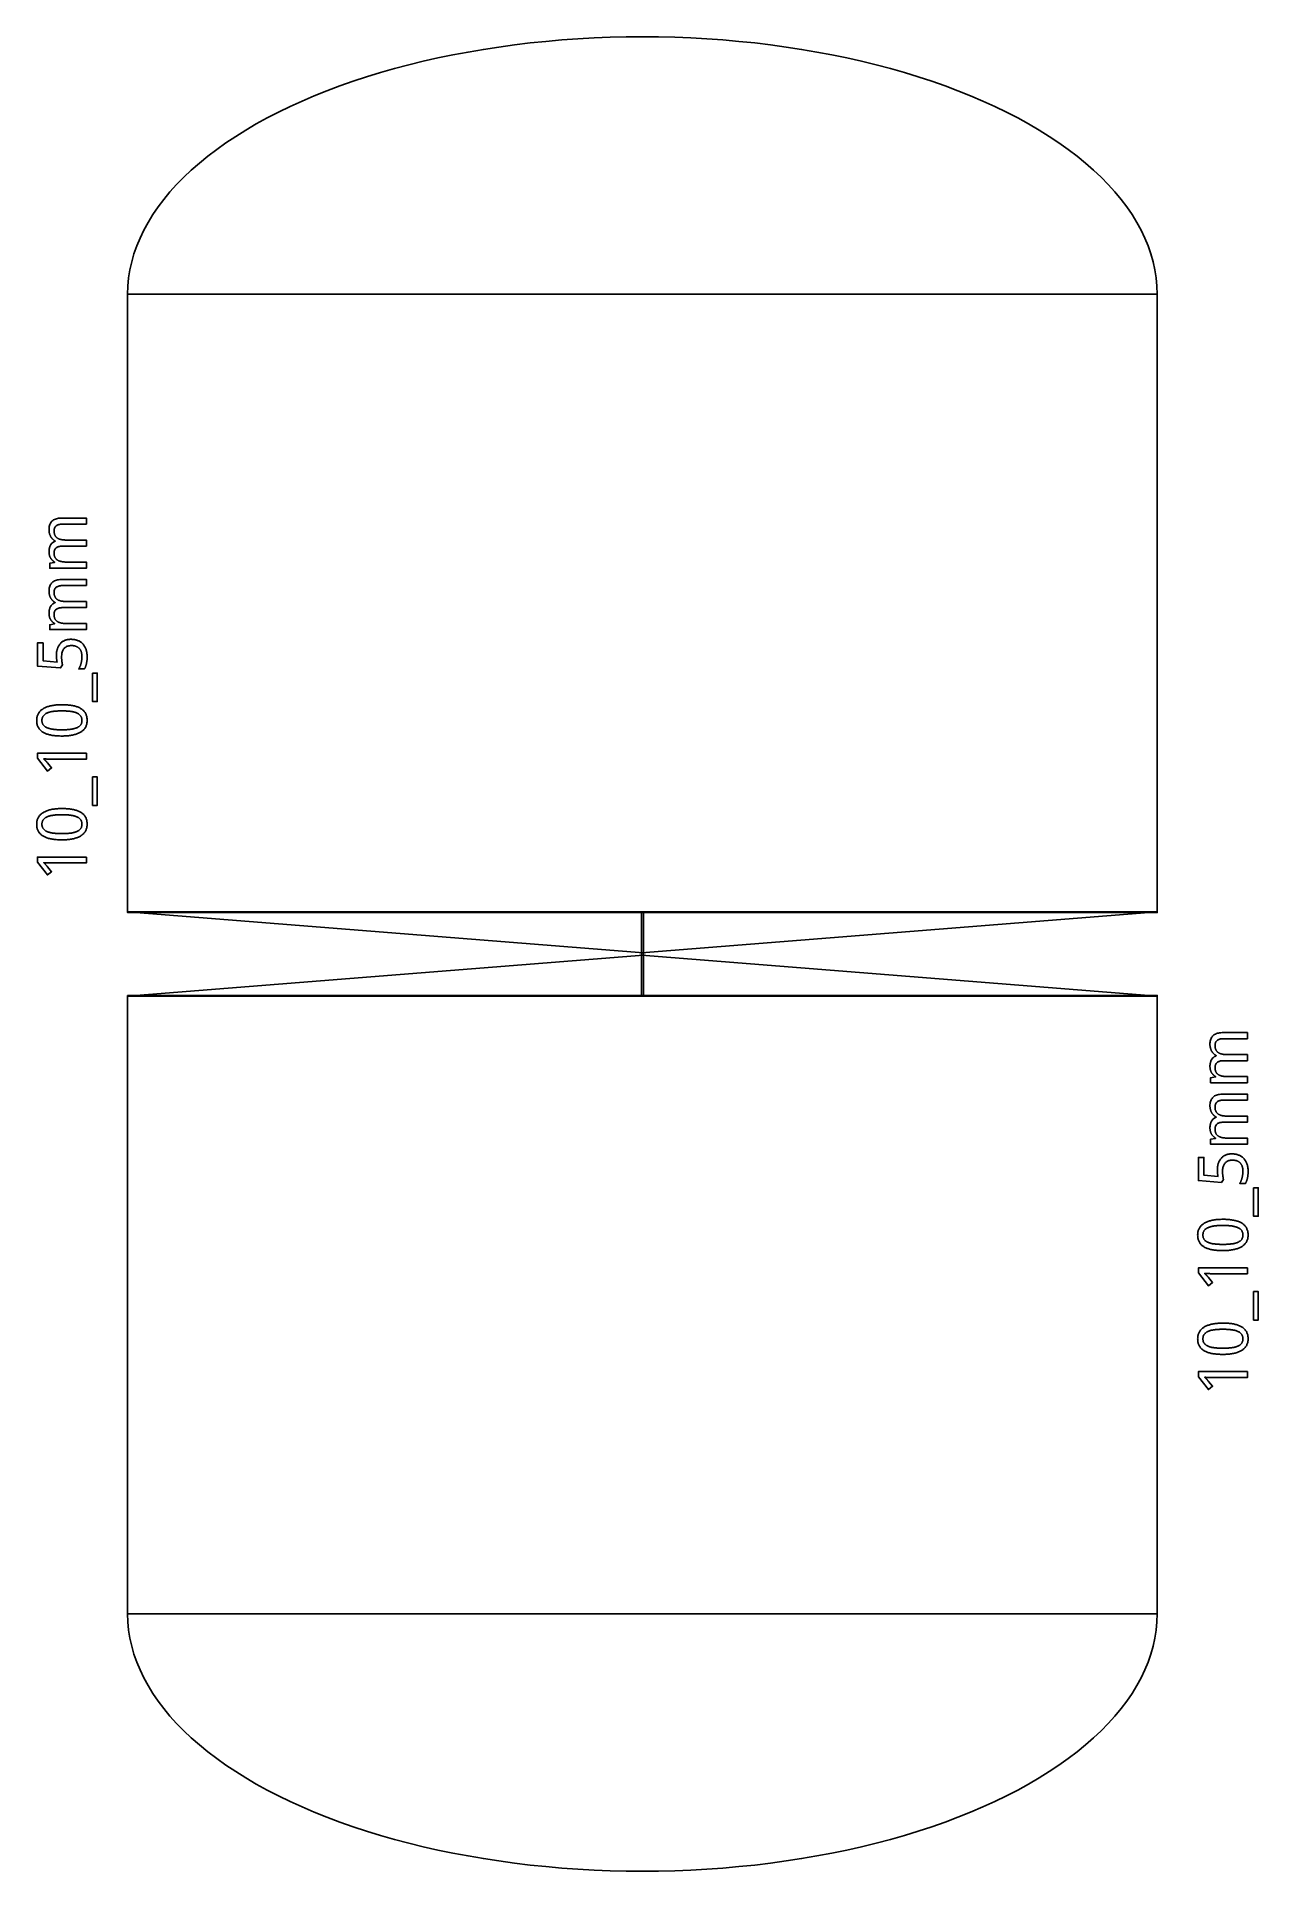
# Model space of a CAD drawing. Extents: x 97.6 to 156.9, y 25.2 to 114.3.
import ezdxf

# ---------------------------------------------------------------- set-up
doc = ezdxf.new("R2010")
doc.units = 0
doc.layers.get('0').update_dxf_attribs({"linetype": 'CONTINUOUS'})

msp = doc.modelspace()

# ---------------------------------------------------------------- linework, layer by layer
at = {"color": 0, "const_width": 0.0104}
for points in [[(152, 101.8), (151.987, 102.193), (151.95, 102.585), (151.889, 102.976), (151.803, 103.367), (151.692, 103.755), (151.557, 104.142), (151.397, 104.527), (151.214, 104.909), (151.007, 105.287), (150.776, 105.663), (150.522, 106.034), (150.244, 106.402), (149.943, 106.764), (149.621, 107.122), (149.275, 107.475), (148.908, 107.822), (148.518, 108.163), (148.108, 108.498), (147.676, 108.826), (147.225, 109.147), (146.754, 109.461), (146.263, 109.768), (145.753, 110.066), (145.224, 110.357), (144.678, 110.639), (144.114, 110.912), (143.533, 111.176), (142.936, 111.431), (142.322, 111.677), (141.694, 111.913), (141.053, 112.138), (140.396, 112.354), (139.726, 112.559), (139.043, 112.754), (138.35, 112.938), (137.644, 113.11), (136.929, 113.272), (136.203, 113.422), (135.468, 113.561), (134.725, 113.688), (133.975, 113.804), (133.217, 113.907), (132.453, 113.999), (131.684, 114.079), (130.911, 114.146), (130.133, 114.201), (129.353, 114.245), (128.57, 114.275), (127.785, 114.294), (127, 114.3), (126.215, 114.294), (125.43, 114.275), (124.647, 114.245), (123.867, 114.201), (123.089, 114.146), (122.315, 114.079), (121.546, 113.999), (120.783, 113.907), (120.025, 113.804), (119.274, 113.688), (118.532, 113.561), (117.797, 113.422), (117.071, 113.272), (116.355, 113.11), (115.65, 112.938), (114.956, 112.754), (114.274, 112.559), (113.604, 112.354), (112.948, 112.138), (112.305, 111.913), (111.677, 111.677), (111.064, 111.431), (110.467, 111.176), (109.886, 110.912), (109.322, 110.639), (108.776, 110.357), (108.247, 110.066), (107.737, 109.768), (107.246, 109.461), (106.774, 109.147), (106.323, 108.826), (105.892, 108.498), (105.481, 108.163), (105.092, 107.822), (104.725, 107.475), (104.379, 107.122), (104.056, 106.764), (103.756, 106.402), (103.478, 106.034), (103.223, 105.663), (102.993, 105.287), (102.785, 104.909), (102.602, 104.527), (102.443, 104.142), (102.308, 103.755), (102.197, 103.367), (102.111, 102.976), (102.049, 102.585), (102.012, 102.193), (102, 101.8), (152, 101.8)], [(102, 37.7), (102.012, 37.3074), (102.049, 36.9151), (102.111, 36.5236), (102.197, 36.1333), (102.308, 35.7446), (102.443, 35.3578), (102.602, 34.9732), (102.785, 34.5914), (102.993, 34.2126), (103.223, 33.8372), (103.478, 33.4658), (103.756, 33.0985), (104.056, 32.7357), (104.379, 32.3778), (104.725, 32.0251), (105.092, 31.6781), (105.481, 31.3369), (105.892, 31.0022), (106.323, 30.6739), (106.774, 30.3526), (107.246, 30.0386), (107.737, 29.7322), (108.247, 29.4336), (108.776, 29.1432), (109.322, 28.8611), (109.886, 28.5879), (110.467, 28.3236), (111.064, 28.0686), (111.677, 27.8231), (112.305, 27.5872), (112.948, 27.3615), (113.604, 27.1458), (114.274, 26.9407), (114.956, 26.7461), (115.65, 26.5624), (116.355, 26.3897), (117.071, 26.2281), (117.797, 26.0778), (118.532, 25.939), (119.274, 25.8118), (120.025, 25.6964), (120.783, 25.5926), (121.546, 25.501), (122.315, 25.4214), (123.089, 25.3539), (123.867, 25.2986), (124.647, 25.2554), (125.43, 25.2247), (126.215, 25.2061), (127, 25.2), (127.785, 25.2061), (128.57, 25.2247), (129.353, 25.2554), (130.133, 25.2986), (130.911, 25.3539), (131.684, 25.4214), (132.453, 25.501), (133.217, 25.5926), (133.975, 25.6964), (134.725, 25.8118), (135.468, 25.939), (136.203, 26.0778), (136.929, 26.2281), (137.644, 26.3897), (138.35, 26.5624), (139.043, 26.7461), (139.726, 26.9407), (140.396, 27.1458), (141.053, 27.3615), (141.694, 27.5872), (142.322, 27.8231), (142.936, 28.0686), (143.533, 28.3236), (144.114, 28.5879), (144.678, 28.8611), (145.224, 29.1432), (145.753, 29.4336), (146.263, 29.7322), (146.754, 30.0386), (147.225, 30.3526), (147.676, 30.6739), (148.108, 31.0022), (148.518, 31.3369), (148.908, 31.6781), (149.275, 32.0251), (149.621, 32.3778), (149.943, 32.7357), (150.244, 33.0985), (150.522, 33.4658), (150.776, 33.8372), (151.007, 34.2126), (151.214, 34.5914), (151.397, 34.9732), (151.557, 35.3578), (151.692, 35.7446), (151.803, 36.1333), (151.889, 36.5236), (151.95, 36.9151), (151.987, 37.3074), (152, 37.7), (102, 37.7)]]:
    msp.add_lwpolyline(points, close=True, dxfattribs=at)
at = {"color": 0}
for points in [[(152, 101.8), (151.987, 102.193), (151.95, 102.585), (151.889, 102.976), (151.803, 103.367), (151.692, 103.755), (151.557, 104.142), (151.397, 104.527), (151.214, 104.909), (151.007, 105.287), (150.776, 105.663), (150.522, 106.034), (150.244, 106.402), (149.943, 106.764), (149.621, 107.122), (149.275, 107.475), (148.908, 107.822), (148.518, 108.163), (148.108, 108.498), (147.676, 108.826), (147.225, 109.147), (146.754, 109.461), (146.263, 109.768), (145.753, 110.066), (145.224, 110.357), (144.678, 110.639), (144.114, 110.912), (143.533, 111.176), (142.936, 111.431), (142.322, 111.677), (141.694, 111.913), (141.053, 112.138), (140.396, 112.354), (139.726, 112.559), (139.043, 112.754), (138.35, 112.938), (137.644, 113.11), (136.929, 113.272), (136.203, 113.422), (135.468, 113.561), (134.725, 113.688), (133.975, 113.804), (133.217, 113.907), (132.453, 113.999), (131.684, 114.079), (130.911, 114.146), (130.133, 114.201), (129.353, 114.245), (128.57, 114.275), (127.785, 114.294), (127, 114.3), (126.215, 114.294), (125.43, 114.275), (124.647, 114.245), (123.867, 114.201), (123.089, 114.146), (122.315, 114.079), (121.546, 113.999), (120.783, 113.907), (120.025, 113.804), (119.274, 113.688), (118.532, 113.561), (117.797, 113.422), (117.071, 113.272), (116.355, 113.11), (115.65, 112.938), (114.956, 112.754), (114.274, 112.559), (113.604, 112.354), (112.948, 112.138), (112.305, 111.913), (111.677, 111.677), (111.064, 111.431), (110.467, 111.176), (109.886, 110.912), (109.322, 110.639), (108.776, 110.357), (108.247, 110.066), (107.737, 109.768), (107.246, 109.461), (106.774, 109.147), (106.323, 108.826), (105.892, 108.498), (105.481, 108.163), (105.092, 107.822), (104.725, 107.475), (104.379, 107.122), (104.056, 106.764), (103.756, 106.402), (103.478, 106.034), (103.223, 105.663), (102.993, 105.287), (102.785, 104.909), (102.602, 104.527), (102.443, 104.142), (102.308, 103.755), (102.197, 103.367), (102.111, 102.976), (102.049, 102.585), (102.012, 102.193), (102, 101.8), (152, 101.8)], [(102, 101.8), (152, 101.8), (152, 71.76), (102, 71.76), (102, 101.8)], [(100, 90.6307), (98.8492, 90.6307), (98.8079, 90.6299), (98.7688, 90.6275), (98.7318, 90.6233), (98.6968, 90.6176), (98.664, 90.6104), (98.6333, 90.6014), (98.6049, 90.5908), (98.5783, 90.5786), (98.554, 90.5649), (98.5318, 90.5493), (98.5117, 90.5322), (98.4937, 90.5132), (98.4779, 90.4925), (98.4642, 90.4699), (98.4525, 90.4456), (98.4429, 90.4194), (98.4356, 90.3915), (98.4303, 90.3618), (98.4271, 90.3304), (98.426, 90.2971), (98.4264, 90.2736), (98.4276, 90.251), (98.4296, 90.229), (98.4322, 90.2078), (98.4358, 90.1872), (98.4401, 90.1674), (98.4451, 90.1483), (98.451, 90.1299), (98.4576, 90.1122), (98.4651, 90.0953), (98.4729, 90.0789), (98.4815, 90.0632), (98.491, 90.0481), (98.501, 90.0335), (98.5119, 90.0196), (98.5235, 90.0061), (98.5358, 89.9933), (98.5489, 89.9811), (98.5628, 89.9696), (98.5774, 89.9585), (98.5924, 89.9483), (98.6082, 89.9387), (98.6247, 89.9297), (98.6419, 89.9213), (98.66, 89.9133), (98.6788, 89.906), (98.6983, 89.8992), (98.7186, 89.8929), (98.7396, 89.8872), (98.7614, 89.8821), (98.7835, 89.8774), (98.8062, 89.8732), (98.8299, 89.8696), (98.854, 89.8664), (98.8789, 89.8637), (98.9044, 89.8615), (98.9307, 89.8599), (98.9576, 89.8586), (98.9853, 89.8579), (99.0136, 89.8576), (100, 89.8576), (100, 89.5597), (98.8492, 89.5597), (98.8079, 89.5589), (98.7688, 89.5565), (98.7318, 89.5525), (98.6968, 89.5468), (98.664, 89.5394), (98.6333, 89.5304), (98.6049, 89.5199), (98.5783, 89.5076), (98.554, 89.4939), (98.5318, 89.4783), (98.5117, 89.4615), (98.4937, 89.4428), (98.4779, 89.4224), (98.4642, 89.4), (98.4525, 89.3758), (98.4429, 89.3499), (98.4356, 89.3221), (98.4303, 89.2925), (98.4271, 89.261), (98.426, 89.2278), (98.4265, 89.2031), (98.4278, 89.1792), (98.4299, 89.1563), (98.4328, 89.134), (98.4367, 89.1126), (98.4413, 89.0919), (98.4468, 89.0722), (98.4531, 89.0532), (98.4603, 89.0351), (98.4683, 89.0178), (98.4772, 89.0011), (98.4869, 88.9853), (98.4974, 88.9699), (98.5087, 88.9553), (98.5208, 88.9413), (98.5338, 88.9279), (98.5475, 88.9153), (98.5621, 88.9032), (98.5775, 88.8918), (98.5938, 88.8811), (98.6107, 88.8713), (98.6283, 88.8619), (98.6468, 88.8533), (98.6661, 88.8451), (98.6861, 88.8375), (98.7068, 88.8304), (98.7282, 88.824), (98.7504, 88.8181), (98.7735, 88.8126), (98.7971, 88.8078), (98.8215, 88.8038), (98.8468, 88.8001), (98.8726, 88.7971), (98.8992, 88.7943), (98.9265, 88.7919), (98.9546, 88.79), (98.9833, 88.7886), (99.0128, 88.7875), (99.0429, 88.7868), (99.0739, 88.7867), (100, 88.7867), (100, 88.4904), (98.2128, 88.4904), (98.2128, 88.7312), (98.4537, 88.7736), (98.4537, 88.7899), (98.4399, 88.7979), (98.4265, 88.8061), (98.4135, 88.8147), (98.4008, 88.8235), (98.3886, 88.8326), (98.3768, 88.8421), (98.3653, 88.8518), (98.3542, 88.8618), (98.3436, 88.8721), (98.3333, 88.8826), (98.3231, 88.8935), (98.3132, 88.9046), (98.3036, 88.9158), (98.2944, 88.9272), (98.2857, 88.9389), (98.2772, 88.9507), (98.2692, 88.9626), (98.2614, 88.9749), (98.254, 88.9872), (98.2469, 88.9999), (98.2403, 89.0129), (98.234, 89.0261), (98.2281, 89.0394), (98.2225, 89.0531), (98.2174, 89.0665), (98.2125, 89.0803), (98.2079, 89.0942), (98.2037, 89.1082), (98.2, 89.1224), (98.1965, 89.1365), (98.1935, 89.1513), (98.1907, 89.166), (98.1882, 89.1807), (98.1861, 89.1954), (98.1843, 89.2103), (98.1829, 89.225), (98.1817, 89.2399), (98.181, 89.2549), (98.1804, 89.2697), (98.1803, 89.2847), (98.181, 89.3231), (98.1832, 89.3601), (98.1867, 89.3958), (98.1917, 89.4303), (98.1982, 89.4633), (98.2061, 89.495), (98.2154, 89.5254), (98.2261, 89.5544), (98.2383, 89.5822), (98.2519, 89.6086), (98.2671, 89.6339), (98.2838, 89.6579), (98.3022, 89.6806), (98.3222, 89.7018), (98.3439, 89.7217), (98.3671, 89.7403), (98.3921, 89.7574), (98.4186, 89.7732), (98.4467, 89.7876), (98.4765, 89.8007), (98.4765, 89.8136), (98.4614, 89.8222), (98.4468, 89.8313), (98.4325, 89.8406), (98.4187, 89.8501), (98.4053, 89.86), (98.3924, 89.8703), (98.3797, 89.8808), (98.3676, 89.8918), (98.356, 89.9031), (98.3447, 89.9146), (98.3337, 89.9267), (98.3233, 89.939), (98.3132, 89.9515), (98.3035, 89.9643), (98.2942, 89.9772), (98.2853, 89.9904), (98.2768, 90.0036), (98.2686, 90.0172), (98.2608, 90.0308), (98.2535, 90.0447), (98.2463, 90.0592), (98.2393, 90.0738), (98.2328, 90.0883), (98.2267, 90.1031), (98.221, 90.1181), (98.2156, 90.1331), (98.2107, 90.1482), (98.2061, 90.1635), (98.2019, 90.179), (98.1982, 90.1946), (98.1947, 90.2101), (98.1917, 90.226), (98.189, 90.2417), (98.1867, 90.2575), (98.1847, 90.2735), (98.1832, 90.2894), (98.1819, 90.3056), (98.181, 90.3217), (98.1804, 90.3378), (98.1803, 90.354), (98.1818, 90.4096), (98.1865, 90.4624), (98.1943, 90.5122), (98.2053, 90.5593), (98.2193, 90.6035), (98.2365, 90.6449), (98.2568, 90.6835), (98.2803, 90.7192), (98.3068, 90.7521), (98.3365, 90.7821), (98.3693, 90.8096), (98.4058, 90.8343), (98.4461, 90.856), (98.4901, 90.8749), (98.5379, 90.8907), (98.5894, 90.9037), (98.6447, 90.9139), (98.7037, 90.9211), (98.7664, 90.9256), (98.8329, 90.9269), (100, 90.9269), (100, 90.6307)], [(100, 87.644), (98.8492, 87.644), (98.8079, 87.6432), (98.7688, 87.6408), (98.7318, 87.6368), (98.6968, 87.6311), (98.664, 87.6238), (98.6333, 87.6147), (98.6049, 87.6042), (98.5783, 87.5919), (98.554, 87.5782), (98.5318, 87.5626), (98.5117, 87.5456), (98.4937, 87.5265), (98.4779, 87.5058), (98.4642, 87.4832), (98.4525, 87.4589), (98.4429, 87.4328), (98.4356, 87.4049), (98.4303, 87.3751), (98.4271, 87.3438), (98.426, 87.3104), (98.4264, 87.2869), (98.4276, 87.2643), (98.4296, 87.2424), (98.4322, 87.2211), (98.4358, 87.2006), (98.4401, 87.1807), (98.4451, 87.1617), (98.451, 87.1432), (98.4576, 87.1256), (98.4651, 87.1086), (98.4729, 87.0922), (98.4815, 87.0765), (98.491, 87.0614), (98.501, 87.0468), (98.5119, 87.0329), (98.5235, 87.0196), (98.5358, 87.0067), (98.5489, 86.9946), (98.5628, 86.9829), (98.5774, 86.9718), (98.5924, 86.9617), (98.6082, 86.9521), (98.6247, 86.9431), (98.6419, 86.9346), (98.66, 86.9267), (98.6788, 86.9193), (98.6983, 86.9125), (98.7186, 86.9063), (98.7396, 86.9006), (98.7614, 86.8954), (98.7835, 86.8907), (98.8062, 86.8865), (98.8299, 86.8829), (98.854, 86.8797), (98.8789, 86.8771), (98.9044, 86.8749), (98.9307, 86.8732), (98.9576, 86.8719), (98.9853, 86.8713), (99.0136, 86.871), (100, 86.871), (100, 86.5731), (98.8492, 86.5731), (98.8079, 86.5722), (98.7688, 86.5699), (98.7318, 86.5658), (98.6968, 86.5601), (98.664, 86.5528), (98.6333, 86.5437), (98.6049, 86.5332), (98.5783, 86.521), (98.554, 86.5072), (98.5318, 86.4917), (98.5117, 86.4749), (98.4937, 86.4561), (98.4779, 86.4357), (98.4642, 86.4133), (98.4525, 86.3892), (98.4429, 86.3632), (98.4356, 86.3354), (98.4303, 86.3058), (98.4271, 86.2743), (98.426, 86.2411), (98.4265, 86.2164), (98.4278, 86.1926), (98.4299, 86.1696), (98.4328, 86.1474), (98.4367, 86.126), (98.4413, 86.1053), (98.4468, 86.0856), (98.4531, 86.0665), (98.4603, 86.0485), (98.4683, 86.0311), (98.4772, 86.0144), (98.4869, 85.9986), (98.4974, 85.9832), (98.5087, 85.9686), (98.5208, 85.9546), (98.5338, 85.9413), (98.5475, 85.9286), (98.5621, 85.9165), (98.5775, 85.9051), (98.5938, 85.8944), (98.6107, 85.8846), (98.6283, 85.8753), (98.6468, 85.8667), (98.6661, 85.8585), (98.6861, 85.8508), (98.7068, 85.8438), (98.7282, 85.8374), (98.7504, 85.8314), (98.7735, 85.826), (98.7971, 85.8211), (98.8215, 85.8171), (98.8468, 85.8135), (98.8726, 85.8104), (98.8992, 85.8076), (98.9265, 85.8053), (98.9546, 85.8033), (98.9833, 85.8019), (99.0128, 85.8008), (99.0429, 85.8001), (99.0739, 85.8), (100, 85.8), (100, 85.5038), (98.2128, 85.5038), (98.2128, 85.7447), (98.4537, 85.7869), (98.4537, 85.8032), (98.4399, 85.8113), (98.4265, 85.8194), (98.4135, 85.8281), (98.4008, 85.8368), (98.3886, 85.846), (98.3768, 85.8554), (98.3653, 85.8651), (98.3542, 85.8751), (98.3436, 85.8854), (98.3333, 85.896), (98.3231, 85.9068), (98.3132, 85.9179), (98.3036, 85.9292), (98.2944, 85.9406), (98.2857, 85.9522), (98.2772, 85.964), (98.2692, 85.976), (98.2614, 85.9882), (98.254, 86.0006), (98.2469, 86.0132), (98.2403, 86.0263), (98.234, 86.0394), (98.2281, 86.0529), (98.2225, 86.0664), (98.2174, 86.08), (98.2125, 86.0936), (98.2079, 86.1075), (98.2037, 86.1215), (98.2, 86.1357), (98.1965, 86.1499), (98.1935, 86.1646), (98.1907, 86.1793), (98.1882, 86.194), (98.1861, 86.2087), (98.1843, 86.2236), (98.1829, 86.2385), (98.1817, 86.2533), (98.181, 86.2682), (98.1804, 86.2831), (98.1803, 86.2981), (98.181, 86.3364), (98.1832, 86.3735), (98.1867, 86.4092), (98.1917, 86.4436), (98.1982, 86.4767), (98.2061, 86.5083), (98.2154, 86.5388), (98.2261, 86.5678), (98.2383, 86.5956), (98.2519, 86.6219), (98.2671, 86.6472), (98.2838, 86.6713), (98.3022, 86.6939), (98.3222, 86.7151), (98.3439, 86.735), (98.3671, 86.7536), (98.3921, 86.7707), (98.4186, 86.7865), (98.4467, 86.801), (98.4765, 86.814), (98.4765, 86.8269), (98.4614, 86.8357), (98.4468, 86.8446), (98.4325, 86.8539), (98.4187, 86.8635), (98.4053, 86.8733), (98.3924, 86.8836), (98.3797, 86.8942), (98.3676, 86.9051), (98.356, 86.9164), (98.3447, 86.9279), (98.3337, 86.94), (98.3233, 86.9524), (98.3132, 86.965), (98.3035, 86.9776), (98.2942, 86.9906), (98.2853, 87.0038), (98.2768, 87.0171), (98.2686, 87.0306), (98.2608, 87.0442), (98.2535, 87.0582), (98.2463, 87.0725), (98.2393, 87.0871), (98.2328, 87.1017), (98.2267, 87.1165), (98.221, 87.1314), (98.2156, 87.1464), (98.2107, 87.1615), (98.2061, 87.1769), (98.2019, 87.1924), (98.1982, 87.2079), (98.1947, 87.2235), (98.1917, 87.2393), (98.189, 87.255), (98.1867, 87.2708), (98.1847, 87.2868), (98.1832, 87.3028), (98.1819, 87.3189), (98.181, 87.335), (98.1804, 87.3511), (98.1803, 87.3674), (98.1818, 87.4229), (98.1865, 87.4757), (98.1943, 87.5256), (98.2053, 87.5726), (98.2193, 87.6168), (98.2365, 87.6582), (98.2568, 87.6968), (98.2803, 87.7325), (98.3068, 87.7654), (98.3365, 87.7954), (98.3693, 87.8229), (98.4058, 87.8476), (98.4461, 87.8693), (98.4901, 87.8882), (98.5379, 87.904), (98.5894, 87.9171), (98.6447, 87.9272), (98.7037, 87.9344), (98.7664, 87.9389), (98.8329, 87.9403), (100, 87.9403), (100, 87.644)], [(98.54, 84.2717), (98.5404, 84.3036), (98.5418, 84.3353), (98.544, 84.3663), (98.5472, 84.3969), (98.5514, 84.4271), (98.5564, 84.4568), (98.5624, 84.4861), (98.5692, 84.5149), (98.5769, 84.5432), (98.5856, 84.5711), (98.5947, 84.5987), (98.6049, 84.6257), (98.6158, 84.6518), (98.6278, 84.6771), (98.6404, 84.7018), (98.6542, 84.7257), (98.6686, 84.7488), (98.684, 84.7711), (98.7003, 84.7928), (98.7174, 84.8136), (98.7354, 84.834), (98.7542, 84.8535), (98.7739, 84.8721), (98.7944, 84.8897), (98.8158, 84.9064), (98.8381, 84.9222), (98.8611, 84.9372), (98.8851, 84.9511), (98.9099, 84.9643), (98.9354, 84.9764), (98.9619, 84.9875), (98.9892, 84.9975), (99.0172, 85.0063), (99.0461, 85.0139), (99.0758, 85.0204), (99.1064, 85.0257), (99.1376, 85.0297), (99.1699, 85.0326), (99.2028, 85.0344), (99.2365, 85.035), (99.2733, 85.0344), (99.3093, 85.0328), (99.3446, 85.03), (99.379, 85.0261), (99.4128, 85.0212), (99.4458, 85.0151), (99.4781, 85.0079), (99.5094, 84.9996), (99.5403, 84.9901), (99.5703, 84.9797), (99.5994, 84.9681), (99.6276, 84.9554), (99.655, 84.9417), (99.6814, 84.9268), (99.7069, 84.911), (99.7315, 84.8939), (99.7553, 84.8758), (99.7781, 84.8568), (99.8, 84.8365), (99.8208, 84.8153), (99.841, 84.7929), (99.86, 84.7696), (99.8782, 84.7451), (99.8954, 84.7197), (99.9117, 84.6932), (99.9269, 84.6657), (99.9414, 84.6371), (99.9547, 84.6075), (99.9672, 84.5768), (99.9788, 84.5451), (99.989, 84.5128), (99.9981, 84.4793), (100.006, 84.445), (100.013, 84.4097), (100.019, 84.3733), (100.024, 84.3361), (100.028, 84.2979), (100.03, 84.2586), (100.032, 84.2185), (100.032, 84.1772), (100.032, 84.1607), (100.032, 84.1442), (100.032, 84.1276), (100.031, 84.1111), (100.03, 84.0947), (100.03, 84.0782), (100.028, 84.0618), (100.027, 84.0456), (100.026, 84.0292), (100.024, 84.0129), (100.023, 83.9969), (100.021, 83.9811), (100.019, 83.9654), (100.017, 83.9499), (100.014, 83.9343), (100.012, 83.9189), (100.009, 83.9036), (100.006, 83.8885), (100.003, 83.8733), (100, 83.8582), (99.9969, 83.8436), (99.9937, 83.8292), (99.9903, 83.8149), (99.9867, 83.8007), (99.9828, 83.7867), (99.9789, 83.7728), (99.9746, 83.7589), (99.9703, 83.7453), (99.9657, 83.7317), (99.9608, 83.7183), (99.956, 83.7051), (99.9508, 83.6921), (99.9456, 83.6794), (99.94, 83.6669), (99.9344, 83.6549), (99.9286, 83.6429), (99.9226, 83.6313), (99.9167, 83.6199), (99.9103, 83.6088), (99.9039, 83.5978), (99.6239, 83.5978), (99.6314, 83.6088), (99.6386, 83.62), (99.6457, 83.6317), (99.6526, 83.6436), (99.6593, 83.656), (99.666, 83.6687), (99.6724, 83.6818), (99.6786, 83.6953), (99.6847, 83.709), (99.6907, 83.7232), (99.6964, 83.7379), (99.7021, 83.7528), (99.7074, 83.7676), (99.7125, 83.7828), (99.7175, 83.7981), (99.7224, 83.8135), (99.7269, 83.8289), (99.7312, 83.8446), (99.7356, 83.8603), (99.7396, 83.8761), (99.7433, 83.8921), (99.7469, 83.9081), (99.7506, 83.924), (99.7539, 83.94), (99.7569, 83.956), (99.76, 83.9718), (99.7629, 83.9878), (99.7656, 84.0038), (99.7681, 84.0197), (99.7704, 84.0357), (99.7724, 84.0518), (99.7739, 84.0676), (99.7754, 84.0833), (99.7767, 84.0987), (99.7778, 84.1137), (99.7786, 84.1286), (99.7793, 84.1432), (99.7799, 84.1575), (99.7801, 84.1717), (99.7801, 84.1854), (99.7799, 84.2108), (99.779, 84.2357), (99.7775, 84.26), (99.7756, 84.2839), (99.7729, 84.3071), (99.7697, 84.3297), (99.7658, 84.3518), (99.7614, 84.3735), (99.7565, 84.3944), (99.751, 84.4149), (99.7444, 84.4347), (99.7372, 84.454), (99.7294, 84.4726), (99.721, 84.4907), (99.7118, 84.5081), (99.7021, 84.5249), (99.6917, 84.541), (99.6806, 84.5565), (99.6689, 84.5715), (99.6565, 84.5858), (99.6435, 84.5994), (99.6299, 84.6125), (99.6156, 84.6249), (99.6006, 84.6365), (99.5849, 84.6476), (99.5686, 84.6581), (99.5517, 84.6678), (99.5342, 84.6769), (99.5158, 84.6854), (99.4969, 84.6932), (99.4775, 84.7003), (99.4572, 84.7067), (99.4361, 84.7124), (99.4144, 84.7172), (99.3921, 84.7213), (99.3689, 84.7247), (99.345, 84.7272), (99.3204, 84.7292), (99.2951, 84.7303), (99.2692, 84.7307), (99.2237, 84.7292), (99.1804, 84.7249), (99.1394, 84.7178), (99.1007, 84.7078), (99.064, 84.6949), (99.0297, 84.679), (98.9975, 84.6604), (98.9676, 84.639), (98.9399, 84.6146), (98.9143, 84.5874), (98.8908, 84.5575), (98.8697, 84.5249), (98.8513, 84.4897), (98.8351, 84.4519), (98.8215, 84.4117), (98.8104, 84.3686), (98.8018, 84.3231), (98.7956, 84.2749), (98.7918, 84.2242), (98.7906, 84.1707), (98.7907, 84.1619), (98.7908, 84.1529), (98.7911, 84.1436), (98.7914, 84.1343), (98.7918, 84.1247), (98.7924, 84.1151), (98.7931, 84.1053), (98.7937, 84.0953), (98.7946, 84.085), (98.7956, 84.0747), (98.7963, 84.0646), (98.7969, 84.0544), (98.7978, 84.0443), (98.7986, 84.0342), (98.7996, 84.0239), (98.8006, 84.0136), (98.8017, 84.0033), (98.8028, 83.9929), (98.804, 83.9826), (98.8053, 83.9722), (98.8065, 83.9621), (98.8079, 83.9521), (98.8107, 83.9324), (98.8122, 83.9225), (98.8136, 83.9128), (98.8151, 83.9032), (98.8167, 83.8936), (98.8183, 83.884), (98.8199, 83.8746), (98.8212, 83.8656), (98.8225, 83.8568), (98.8239, 83.8482), (98.8251, 83.8399), (98.8264, 83.8318), (98.8278, 83.8239), (98.829, 83.8163), (98.8303, 83.8089), (98.8317, 83.8017), (98.8329, 83.7947), (98.7401, 83.6483), (97.6204, 83.7378), (97.6204, 84.8608), (97.8906, 84.8608), (97.8906, 83.995), (98.5725, 83.9315), (98.5706, 83.9422), (98.5686, 83.9536), (98.5665, 83.9657), (98.5644, 83.9783), (98.5624, 83.9917), (98.5603, 84.0057), (98.5581, 84.0204), (98.5558, 84.0357), (98.5536, 84.0517), (98.5514, 84.0682), (98.5492, 84.0858), (98.5472, 84.104), (98.5456, 84.1228), (98.544, 84.1422), (98.5428, 84.1622), (98.5418, 84.1829), (98.541, 84.2042), (98.5404, 84.226), (98.5401, 84.2486), (98.54, 84.2717)], [(100.299, 83.3911), (100.527, 83.3911), (100.527, 82.0076), (100.299, 82.0076), (100.299, 83.3911)], [(98.8069, 81.8579), (98.8639, 81.8575), (98.9197, 81.8562), (98.9743, 81.8542), (99.0278, 81.8511), (99.0799, 81.8474), (99.131, 81.8426), (99.1807, 81.8372), (99.2293, 81.8308), (99.2767, 81.8236), (99.3229, 81.8156), (99.3678, 81.8069), (99.4112, 81.7972), (99.4533, 81.7865), (99.4939, 81.7747), (99.5332, 81.7619), (99.5711, 81.7481), (99.6075, 81.7332), (99.6426, 81.7172), (99.6762, 81.7001), (99.7086, 81.6822), (99.7394, 81.6633), (99.7688, 81.6436), (99.7965, 81.6226), (99.8229, 81.6007), (99.8478, 81.5776), (99.8711, 81.5535), (99.8929, 81.5282), (99.9133, 81.5019), (99.9321, 81.4746), (99.9494, 81.4461), (99.9653, 81.4165), (99.9793, 81.3857), (99.9918, 81.3536), (100.003, 81.3204), (100.012, 81.2858), (100.019, 81.25), (100.025, 81.2131), (100.029, 81.1749), (100.032, 81.1353), (100.032, 81.0946), (100.032, 81.0567), (100.029, 81.0197), (100.025, 80.9838), (100.019, 80.9488), (100.012, 80.9147), (100.003, 80.8817), (99.9918, 80.8496), (99.9793, 80.8186), (99.9653, 80.7885), (99.9494, 80.7593), (99.9321, 80.7314), (99.9133, 80.7046), (99.8929, 80.6786), (99.8711, 80.6536), (99.8478, 80.6294), (99.8229, 80.6064), (99.7965, 80.5842), (99.7688, 80.5629), (99.7394, 80.5426), (99.7086, 80.5233), (99.6762, 80.5051), (99.6426, 80.4881), (99.6075, 80.4718), (99.5711, 80.4564), (99.5332, 80.4419), (99.4939, 80.4283), (99.4533, 80.4157), (99.4112, 80.404), (99.3678, 80.3932), (99.3229, 80.3833), (99.2767, 80.3747), (99.2293, 80.3669), (99.1807, 80.3601), (99.131, 80.3542), (99.0799, 80.3492), (99.0278, 80.345), (98.9743, 80.3418), (98.9197, 80.3396), (98.8639, 80.3382), (98.8069, 80.3378), (98.7499, 80.3382), (98.694, 80.3394), (98.6394, 80.3414), (98.5861, 80.3443), (98.5339, 80.3479), (98.4829, 80.3524), (98.4331, 80.3576), (98.3844, 80.3637), (98.3371, 80.3707), (98.291, 80.3785), (98.2461, 80.3874), (98.2026, 80.3972), (98.1607, 80.4081), (98.1201, 80.4199), (98.081, 80.4325), (98.0433, 80.4462), (98.0071, 80.4608), (97.9722, 80.4764), (97.9387, 80.4929), (97.9068, 80.5103), (97.876, 80.529), (97.8467, 80.5489), (97.8189, 80.5697), (97.7925, 80.5915), (97.7676, 80.6144), (97.7443, 80.6385), (97.7225, 80.6635), (97.7021, 80.6894), (97.6833, 80.7165), (97.666, 80.7447), (97.6501, 80.7742), (97.6361, 80.805), (97.6236, 80.8369), (97.6128, 80.8701), (97.6038, 80.9046), (97.5963, 80.9401), (97.5904, 80.9769), (97.5863, 81.015), (97.5837, 81.0542), (97.5829, 81.0946), (97.5837, 81.1328), (97.5863, 81.17), (97.5904, 81.2063), (97.5963, 81.2415), (97.6038, 81.2757), (97.6128, 81.3089), (97.6236, 81.341), (97.6361, 81.3722), (97.6501, 81.4024), (97.666, 81.4315), (97.6831, 81.4597), (97.7015, 81.4868), (97.7217, 81.5131), (97.7433, 81.5383), (97.7664, 81.5625), (97.7911, 81.5858), (97.8174, 81.6081), (97.8451, 81.6294), (97.8744, 81.6497), (97.9051, 81.6692), (97.9372, 81.6875), (97.9706, 81.705), (98.0054, 81.7215), (98.0417, 81.7371), (98.0793, 81.7517), (98.1185, 81.7654), (98.159, 81.7782), (98.201, 81.79), (98.2444, 81.8008), (98.2893, 81.8107), (98.3356, 81.8197), (98.3829, 81.8278), (98.4317, 81.8349), (98.4815, 81.841), (98.5326, 81.8461), (98.585, 81.8504), (98.6386, 81.8538), (98.6935, 81.8561), (98.7496, 81.8575), (98.8069, 81.8579)], [(98.8069, 80.6389), (98.8551, 80.6392), (98.9021, 80.6399), (98.9478, 80.6411), (98.9924, 80.6428), (99.0356, 80.645), (99.0776, 80.6476), (99.1183, 80.6508), (99.1579, 80.6544), (99.1962, 80.6586), (99.2333, 80.6633), (99.2692, 80.6685), (99.3039, 80.6742), (99.3372, 80.6806), (99.3696, 80.6875), (99.4006, 80.695), (99.4304, 80.7031), (99.459, 80.7118), (99.4864, 80.7211), (99.5126, 80.731), (99.5376, 80.7414), (99.5613, 80.7525), (99.5835, 80.7642), (99.6047, 80.7765), (99.6247, 80.7896), (99.6435, 80.8032), (99.6611, 80.8176), (99.6776, 80.8325), (99.6929, 80.8482), (99.7071, 80.8644), (99.72, 80.8814), (99.7314, 80.8993), (99.7417, 80.9181), (99.7507, 80.9375), (99.7585, 80.9576), (99.7651, 80.9786), (99.7706, 81.0003), (99.7747, 81.0228), (99.7778, 81.046), (99.7796, 81.0699), (99.7801, 81.0946), (99.7796, 81.1193), (99.7778, 81.1432), (99.7747, 81.1664), (99.7706, 81.1889), (99.7651, 81.2106), (99.7585, 81.2315), (99.7507, 81.2517), (99.7417, 81.2711), (99.7314, 81.2899), (99.72, 81.3078), (99.7074, 81.325), (99.6935, 81.3417), (99.6785, 81.3576), (99.6622, 81.3729), (99.6447, 81.3875), (99.626, 81.4015), (99.6061, 81.4149), (99.5851, 81.4276), (99.5628, 81.4396), (99.5393, 81.451), (99.5146, 81.4621), (99.4886, 81.4725), (99.4615, 81.4822), (99.4331, 81.4914), (99.4035, 81.4999), (99.3725, 81.5076), (99.3404, 81.5149), (99.3071, 81.5214), (99.2724, 81.5272), (99.2365, 81.5324), (99.1992, 81.5374), (99.1606, 81.5418), (99.1207, 81.5457), (99.0796, 81.549), (99.0372, 81.5519), (98.9936, 81.5543), (98.9488, 81.5561), (98.9028, 81.5574), (98.8554, 81.5582), (98.8069, 81.5585), (98.7587, 81.5582), (98.7117, 81.5574), (98.666, 81.5561), (98.6215, 81.5543), (98.5782, 81.5519), (98.5362, 81.549), (98.4954, 81.5457), (98.4558, 81.5418), (98.4175, 81.5374), (98.3804, 81.5324), (98.3446, 81.5272), (98.31, 81.5214), (98.2767, 81.5149), (98.2446, 81.5076), (98.2136, 81.4999), (98.184, 81.4914), (98.1556, 81.4822), (98.1283, 81.4725), (98.1025, 81.4621), (98.0778, 81.451), (98.0543, 81.4396), (98.0319, 81.4276), (98.0108, 81.4149), (97.991, 81.4015), (97.9724, 81.3875), (97.9549, 81.3729), (97.9386, 81.3576), (97.9236, 81.3417), (97.9097, 81.325), (97.8971, 81.3078), (97.8856, 81.2899), (97.8754, 81.2711), (97.8664, 81.2517), (97.8585, 81.2315), (97.8519, 81.2106), (97.8465, 81.1889), (97.8422, 81.1664), (97.8393, 81.1432), (97.8375, 81.1193), (97.8368, 81.0946), (97.8375, 81.0699), (97.8393, 81.046), (97.8422, 81.0228), (97.8465, 81.0003), (97.8519, 80.9786), (97.8585, 80.9576), (97.8664, 80.9375), (97.8754, 80.9181), (97.8856, 80.8993), (97.8971, 80.8814), (97.9097, 80.8644), (97.9236, 80.8482), (97.9386, 80.8325), (97.9549, 80.8176), (97.9724, 80.8032), (97.991, 80.7896), (98.0108, 80.7765), (98.0319, 80.7642), (98.0543, 80.7525), (98.0778, 80.7414), (98.1025, 80.731), (98.1283, 80.7211), (98.1556, 80.7118), (98.184, 80.7031), (98.2136, 80.695), (98.2446, 80.6875), (98.2767, 80.6806), (98.31, 80.6742), (98.3446, 80.6685), (98.3804, 80.6633), (98.4175, 80.6586), (98.4558, 80.6544), (98.4954, 80.6508), (98.5362, 80.6476), (98.5782, 80.645), (98.6215, 80.6428), (98.666, 80.6411), (98.7117, 80.6399), (98.7587, 80.6392), (98.8069, 80.6389)], [(100, 79.4996), (100, 79.2131), (98.3642, 79.2131), (98.3482, 79.2135), (98.3165, 79.214), (98.3007, 79.2144), (98.2849, 79.2147), (98.269, 79.215), (98.2533, 79.2154), (98.2376, 79.2157), (98.2219, 79.216), (98.2063, 79.2164), (98.1904, 79.2169), (98.1747, 79.2176), (98.1592, 79.2182), (98.1438, 79.2186), (98.1286, 79.2192), (98.1135, 79.2197), (98.0986, 79.2201), (98.0839, 79.2206), (98.0693, 79.2208), (98.055, 79.2213), (98.0404, 79.2218), (98.0264, 79.2225), (98.0126, 79.2231), (97.9992, 79.2236), (97.9861, 79.224), (97.9735, 79.2246), (97.9611, 79.225), (97.9492, 79.2254), (97.9376, 79.2257), (97.9264, 79.2261), (97.9378, 79.2153), (97.9432, 79.2101), (97.9485, 79.205), (97.9536, 79.2), (97.9586, 79.1953), (97.9633, 79.1906), (97.9681, 79.186), (97.9725, 79.1815), (97.9768, 79.1772), (97.981, 79.1731), (97.9853, 79.1687), (97.9893, 79.1644), (97.9935, 79.1601), (97.9976, 79.1557), (98.0017, 79.1513), (98.0057, 79.1468), (98.0096, 79.1424), (98.0136, 79.1379), (98.0175, 79.1333), (98.0214, 79.129), (98.0254, 79.1247), (98.0296, 79.1203), (98.0336, 79.1158), (98.0379, 79.1114), (98.0421, 79.1068), (98.0464, 79.1021), (98.0553, 79.0926), (98.0599, 79.0878), (98.0642, 79.0828), (98.0686, 79.0776), (98.0732, 79.0722), (98.0781, 79.0667), (98.0831, 79.0608), (98.0882, 79.055), (98.0935, 79.0487), (98.0989, 79.0425), (98.1044, 79.0358), (98.1103, 79.0292), (98.3072, 78.7883), (98.1071, 78.6321), (97.6204, 79.2554), (97.6204, 79.4996), (100, 79.4996)], [(100.299, 78.3489), (100.527, 78.3489), (100.527, 76.9654), (100.299, 76.9654), (100.299, 78.3489)], [(98.8069, 76.8156), (98.8639, 76.8151), (98.9197, 76.8139), (98.9743, 76.8118), (99.0278, 76.8089), (99.0799, 76.805), (99.131, 76.8004), (99.1807, 76.7949), (99.2293, 76.7885), (99.2767, 76.7814), (99.3229, 76.7733), (99.3678, 76.7646), (99.4112, 76.755), (99.4533, 76.7442), (99.4939, 76.7324), (99.5332, 76.7196), (99.5711, 76.7057), (99.6075, 76.6908), (99.6426, 76.6749), (99.6762, 76.6579), (99.7086, 76.6399), (99.7394, 76.6211), (99.7688, 76.6013), (99.7965, 76.5803), (99.8229, 76.5583), (99.8478, 76.5353), (99.8711, 76.5111), (99.8929, 76.486), (99.9133, 76.4596), (99.9321, 76.4322), (99.9494, 76.4039), (99.9653, 76.3743), (99.9793, 76.3435), (99.9918, 76.3114), (100.003, 76.2781), (100.012, 76.2435), (100.019, 76.2078), (100.025, 76.1707), (100.029, 76.1325), (100.032, 76.0931), (100.032, 76.0522), (100.032, 76.0143), (100.029, 75.9774), (100.025, 75.9414), (100.019, 75.9064), (100.012, 75.8724), (100.003, 75.8394), (99.9918, 75.8074), (99.9793, 75.7763), (99.9653, 75.7461), (99.9494, 75.7169), (99.9321, 75.6892), (99.9133, 75.6622), (99.8929, 75.6363), (99.8711, 75.6112), (99.8478, 75.5872), (99.8229, 75.564), (99.7965, 75.5418), (99.7688, 75.5207), (99.7394, 75.5003), (99.7086, 75.481), (99.6762, 75.4629), (99.6426, 75.4457), (99.6075, 75.4294), (99.5711, 75.414), (99.5332, 75.3996), (99.4939, 75.3861), (99.4533, 75.3735), (99.4112, 75.3617), (99.3678, 75.351), (99.3229, 75.341), (99.2767, 75.3324), (99.2293, 75.3246), (99.1807, 75.3178), (99.131, 75.3118), (99.0799, 75.3068), (99.0278, 75.3028), (98.9743, 75.2996), (98.9197, 75.2972), (98.8639, 75.2958), (98.8069, 75.2954), (98.7499, 75.2958), (98.694, 75.2971), (98.6394, 75.2992), (98.5861, 75.3019), (98.5339, 75.3056), (98.4829, 75.3101), (98.4331, 75.3154), (98.3844, 75.3215), (98.3371, 75.3283), (98.291, 75.3361), (98.2461, 75.345), (98.2026, 75.355), (98.1607, 75.3658), (98.1201, 75.3775), (98.081, 75.3903), (98.0433, 75.4039), (98.0071, 75.4185), (97.9722, 75.434), (97.9387, 75.4506), (97.9068, 75.4679), (97.876, 75.4867), (97.8467, 75.5065), (97.8189, 75.5274), (97.7925, 75.5492), (97.7676, 75.5721), (97.7443, 75.5961), (97.7225, 75.6211), (97.7021, 75.6471), (97.6833, 75.6742), (97.666, 75.7024), (97.6501, 75.7319), (97.6361, 75.7626), (97.6236, 75.7947), (97.6128, 75.8279), (97.6038, 75.8622), (97.5963, 75.8978), (97.5904, 75.9346), (97.5863, 75.9726), (97.5837, 76.0118), (97.5829, 76.0522), (97.5837, 76.0906), (97.5863, 76.1278), (97.5904, 76.1639), (97.5963, 76.1992), (97.6038, 76.2333), (97.6128, 76.2665), (97.6236, 76.2987), (97.6361, 76.3299), (97.6501, 76.36), (97.666, 76.3892), (97.6831, 76.4174), (97.7015, 76.4446), (97.7217, 76.4707), (97.7433, 76.496), (97.7664, 76.5201), (97.7911, 76.5435), (97.8174, 76.5658), (97.8451, 76.5871), (97.8744, 76.6075), (97.9051, 76.6268), (97.9372, 76.6453), (97.9706, 76.6626), (98.0054, 76.6792), (98.0417, 76.6947), (98.0793, 76.7094), (98.1185, 76.7231), (98.159, 76.7358), (98.201, 76.7476), (98.2444, 76.7585), (98.2893, 76.7685), (98.3356, 76.7774), (98.3829, 76.7854), (98.4317, 76.7925), (98.4815, 76.7986), (98.5326, 76.8038), (98.585, 76.8081), (98.6386, 76.8114), (98.6935, 76.8137), (98.7496, 76.8151), (98.8069, 76.8156)], [(98.8069, 75.5965), (98.8551, 75.5968), (98.9021, 75.5975), (98.9478, 75.5987), (98.9924, 75.6004), (99.0356, 75.6026), (99.0776, 75.6053), (99.1183, 75.6085), (99.1579, 75.6122), (99.1962, 75.6163), (99.2333, 75.621), (99.2692, 75.6261), (99.3039, 75.6319), (99.3372, 75.6382), (99.3696, 75.6451), (99.4006, 75.6526), (99.4304, 75.6608), (99.459, 75.6694), (99.4864, 75.6788), (99.5126, 75.6886), (99.5376, 75.699), (99.5613, 75.7101), (99.5835, 75.7218), (99.6047, 75.7343), (99.6247, 75.7472), (99.6435, 75.761), (99.6611, 75.7753), (99.6776, 75.7903), (99.6929, 75.8058), (99.7071, 75.8221), (99.72, 75.839), (99.7314, 75.8569), (99.7417, 75.8757), (99.7507, 75.8951), (99.7585, 75.9154), (99.7651, 75.9363), (99.7706, 75.9581), (99.7747, 75.9804), (99.7778, 76.0036), (99.7796, 76.0276), (99.7801, 76.0522), (99.7796, 76.0769), (99.7778, 76.101), (99.7747, 76.1242), (99.7706, 76.1465), (99.7651, 76.1682), (99.7585, 76.1892), (99.7507, 76.2094), (99.7417, 76.2289), (99.7314, 76.2475), (99.72, 76.2656), (99.7074, 76.2828), (99.6935, 76.2993), (99.6785, 76.3153), (99.6622, 76.3306), (99.6447, 76.3453), (99.626, 76.3593), (99.6061, 76.3726), (99.5851, 76.3853), (99.5628, 76.3974), (99.5393, 76.4088), (99.5146, 76.4197), (99.4886, 76.4301), (99.4615, 76.44), (99.4331, 76.449), (99.4035, 76.4575), (99.3725, 76.4654), (99.3404, 76.4725), (99.3071, 76.479), (99.2724, 76.4849), (99.2365, 76.4901), (99.1992, 76.495), (99.1606, 76.4994), (99.1207, 76.5033), (99.0796, 76.5068), (99.0372, 76.5096), (98.9936, 76.5119), (98.9488, 76.5138), (98.9028, 76.5151), (98.8554, 76.5158), (98.8069, 76.5161), (98.7587, 76.5158), (98.7117, 76.5151), (98.666, 76.5138), (98.6215, 76.5119), (98.5782, 76.5096), (98.5362, 76.5068), (98.4954, 76.5033), (98.4558, 76.4994), (98.4175, 76.495), (98.3804, 76.4901), (98.3446, 76.4849), (98.31, 76.479), (98.2767, 76.4725), (98.2446, 76.4654), (98.2136, 76.4575), (98.184, 76.449), (98.1556, 76.44), (98.1283, 76.4301), (98.1025, 76.4197), (98.0778, 76.4088), (98.0543, 76.3974), (98.0319, 76.3853), (98.0108, 76.3726), (97.991, 76.3593), (97.9724, 76.3453), (97.9549, 76.3306), (97.9386, 76.3153), (97.9236, 76.2993), (97.9097, 76.2828), (97.8971, 76.2656), (97.8856, 76.2475), (97.8754, 76.2289), (97.8664, 76.2094), (97.8585, 76.1892), (97.8519, 76.1682), (97.8465, 76.1465), (97.8422, 76.1242), (97.8393, 76.101), (97.8375, 76.0769), (97.8368, 76.0522), (97.8375, 76.0276), (97.8393, 76.0036), (97.8422, 75.9804), (97.8465, 75.9581), (97.8519, 75.9363), (97.8585, 75.9154), (97.8664, 75.8951), (97.8754, 75.8757), (97.8856, 75.8569), (97.8971, 75.839), (97.9097, 75.8221), (97.9236, 75.8058), (97.9386, 75.7903), (97.9549, 75.7753), (97.9724, 75.761), (97.991, 75.7472), (98.0108, 75.7343), (98.0319, 75.7218), (98.0543, 75.7101), (98.0778, 75.699), (98.1025, 75.6886), (98.1283, 75.6788), (98.1556, 75.6694), (98.184, 75.6608), (98.2136, 75.6526), (98.2446, 75.6451), (98.2767, 75.6382), (98.31, 75.6319), (98.3446, 75.6261), (98.3804, 75.621), (98.4175, 75.6163), (98.4558, 75.6122), (98.4954, 75.6085), (98.5362, 75.6053), (98.5782, 75.6026), (98.6215, 75.6004), (98.666, 75.5987), (98.7117, 75.5975), (98.7587, 75.5968), (98.8069, 75.5965)], [(100, 74.4572), (100, 74.1707), (98.3642, 74.1707), (98.3482, 74.1711), (98.3324, 74.1714), (98.3165, 74.1718), (98.3007, 74.1721), (98.2849, 74.1724), (98.269, 74.1728), (98.2533, 74.1731), (98.2376, 74.1733), (98.2219, 74.1737), (98.2063, 74.174), (98.1904, 74.1746), (98.1747, 74.1753), (98.1592, 74.1758), (98.1438, 74.1764), (98.1286, 74.1768), (98.1135, 74.1774), (98.0986, 74.1778), (98.0839, 74.1782), (98.0693, 74.1786), (98.055, 74.1789), (98.0404, 74.1796), (98.0264, 74.1801), (98.0126, 74.1807), (97.9992, 74.1812), (97.9861, 74.1818), (97.9735, 74.1822), (97.9611, 74.1826), (97.9492, 74.1831), (97.9376, 74.1835), (97.9264, 74.1838), (97.9378, 74.1729), (97.9432, 74.1678), (97.9485, 74.1626), (97.9536, 74.1578), (97.9586, 74.1529), (97.9633, 74.1482), (97.9681, 74.1436), (97.9725, 74.1393), (97.9768, 74.135), (97.981, 74.1307), (97.9853, 74.1264), (97.9893, 74.1221), (97.9935, 74.1178), (97.9976, 74.1133), (98.0017, 74.109), (98.0057, 74.1046), (98.0096, 74.1), (98.0136, 74.0956), (98.0175, 74.091), (98.0214, 74.0868), (98.0254, 74.0824), (98.0296, 74.0781), (98.0336, 74.0736), (98.0379, 74.069), (98.0421, 74.0644), (98.0464, 74.0597), (98.0508, 74.0551), (98.0553, 74.0503), (98.0599, 74.0454), (98.0642, 74.0404), (98.0686, 74.0353), (98.0732, 74.0299), (98.0781, 74.0243), (98.0831, 74.0186), (98.0882, 74.0126), (98.0935, 74.0065), (98.0989, 74.0001), (98.1044, 73.9936), (98.1103, 73.9868), (98.3072, 73.746), (98.1071, 73.5897), (97.6204, 74.2131), (97.6204, 74.4572), (100, 74.4572)], [(102, 71.8), (152, 71.8), (126.95, 69.8), (127.05, 69.8), (102, 71.8)], [(126.95, 71.8), (127.05, 71.8), (127.05, 67.7), (126.95, 67.7), (126.95, 71.8)], [(102, 67.7), (152, 67.7), (126.95, 69.7), (127.05, 69.7), (102, 67.7)], [(102, 67.74), (152, 67.74), (152, 37.7), (102, 37.7), (102, 67.74)], [(156.379, 65.6368), (155.229, 65.6368), (155.188, 65.636), (155.149, 65.6336), (155.111, 65.6296), (155.076, 65.6239), (155.043, 65.6165), (155.013, 65.6075), (154.985, 65.5969), (154.958, 65.5847), (154.933, 65.571), (154.911, 65.5554), (154.892, 65.5383), (154.874, 65.5193), (154.857, 65.4986), (154.844, 65.476), (154.832, 65.4517), (154.822, 65.4256), (154.815, 65.3976), (154.81, 65.3679), (154.807, 65.3365), (154.806, 65.3032), (154.806, 65.2797), (154.807, 65.2571), (154.81, 65.2351), (154.811, 65.2139), (154.815, 65.1933), (154.819, 65.1735), (154.825, 65.1544), (154.831, 65.136), (154.837, 65.1183), (154.844, 65.1014), (154.853, 65.085), (154.861, 65.0693), (154.871, 65.0542), (154.881, 65.0396), (154.892, 65.0257), (154.903, 65.0124), (154.915, 64.9994), (154.929, 64.9874), (154.943, 64.9757), (154.957, 64.9646), (154.972, 64.9544), (154.987, 64.9449), (155.004, 64.9358), (155.022, 64.9274), (155.04, 64.9194), (155.058, 64.9121), (155.078, 64.9053), (155.099, 64.899), (155.119, 64.8933), (155.14, 64.8882), (155.163, 64.8835), (155.186, 64.8793), (155.21, 64.8757), (155.233, 64.8725), (155.258, 64.8699), (155.283, 64.8676), (155.31, 64.866), (155.337, 64.8647), (155.365, 64.864), (155.393, 64.8637), (156.379, 64.8637), (156.379, 64.5658), (155.229, 64.5658), (155.188, 64.565), (155.149, 64.5626), (155.111, 64.5586), (155.076, 64.5529), (155.043, 64.5456), (155.013, 64.5365), (154.985, 64.526), (154.958, 64.5138), (154.933, 64.5), (154.911, 64.4844), (154.892, 64.4676), (154.874, 64.4489), (154.857, 64.4285), (154.844, 64.4061), (154.832, 64.3819), (154.822, 64.356), (154.815, 64.3282), (154.81, 64.2986), (154.807, 64.2671), (154.806, 64.2339), (154.806, 64.2092), (154.807, 64.1853), (154.81, 64.1624), (154.813, 64.1401), (154.817, 64.1187), (154.821, 64.0981), (154.826, 64.0783), (154.832, 64.0593), (154.84, 64.0413), (154.849, 64.0239), (154.857, 64.0072), (154.867, 63.9914), (154.876, 63.976), (154.889, 63.9614), (154.9, 63.9474), (154.914, 63.934), (154.928, 63.9214), (154.942, 63.9093), (154.957, 63.8979), (154.974, 63.8872), (154.99, 63.8774), (155.008, 63.8681), (155.026, 63.8594), (155.046, 63.8513), (155.065, 63.8436), (155.086, 63.8365), (155.108, 63.8301), (155.131, 63.8242), (155.153, 63.8188), (155.176, 63.8139), (155.201, 63.8099), (155.226, 63.8062), (155.253, 63.8032), (155.279, 63.8004), (155.306, 63.7981), (155.335, 63.7961), (155.362, 63.7947), (155.393, 63.7936), (155.422, 63.7929), (155.453, 63.7928), (156.379, 63.7928), (156.379, 63.4965), (154.592, 63.4965), (154.592, 63.7374), (154.833, 63.7797), (154.833, 63.796), (154.819, 63.804), (154.806, 63.8122), (154.793, 63.8208), (154.781, 63.8296), (154.768, 63.8388), (154.756, 63.8482), (154.744, 63.8579), (154.733, 63.8679), (154.724, 63.8782), (154.712, 63.8888), (154.703, 63.8996), (154.693, 63.9107), (154.683, 63.9219), (154.674, 63.9333), (154.665, 63.945), (154.657, 63.9568), (154.649, 63.9688), (154.64, 63.981), (154.633, 63.9933), (154.626, 64.006), (154.619, 64.019), (154.614, 64.0322), (154.608, 64.0457), (154.603, 64.0592), (154.597, 64.0728), (154.592, 64.0864), (154.587, 64.1003), (154.583, 64.1143), (154.579, 64.1285), (154.576, 64.1426), (154.574, 64.1574), (154.571, 64.1721), (154.568, 64.1868), (154.565, 64.2015), (154.564, 64.2164), (154.563, 64.2311), (154.561, 64.246), (154.561, 64.261), (154.56, 64.2758), (154.56, 64.2908), (154.561, 64.3292), (154.563, 64.3663), (154.567, 64.4019), (154.571, 64.4364), (154.578, 64.4694), (154.586, 64.5011), (154.594, 64.5315), (154.606, 64.5606), (154.618, 64.5883), (154.632, 64.6147), (154.647, 64.64), (154.664, 64.664), (154.682, 64.6867), (154.701, 64.7079), (154.724, 64.7278), (154.747, 64.7464), (154.772, 64.7635), (154.799, 64.7793), (154.826, 64.7937), (154.856, 64.8068), (154.856, 64.8197), (154.842, 64.8285), (154.826, 64.8374), (154.813, 64.8467), (154.799, 64.8562), (154.785, 64.8661), (154.772, 64.8764), (154.76, 64.8869), (154.747, 64.8979), (154.736, 64.9092), (154.724, 64.9207), (154.714, 64.9328), (154.703, 64.9451), (154.693, 64.9576), (154.683, 64.9704), (154.674, 64.9833), (154.665, 64.9965), (154.657, 65.0097), (154.649, 65.0233), (154.64, 65.0369), (154.633, 65.051), (154.626, 65.0653), (154.619, 65.0799), (154.612, 65.0944), (154.606, 65.1093), (154.6, 65.1242), (154.596, 65.1392), (154.59, 65.1543), (154.586, 65.1697), (154.582, 65.1851), (154.578, 65.2007), (154.575, 65.2162), (154.571, 65.2321), (154.568, 65.2478), (154.567, 65.2636), (154.564, 65.2796), (154.563, 65.2956), (154.561, 65.3117), (154.561, 65.3278), (154.56, 65.3439), (154.56, 65.3601), (154.561, 65.4157), (154.567, 65.4685), (154.574, 65.5183), (154.585, 65.5654), (154.599, 65.6096), (154.617, 65.651), (154.636, 65.6896), (154.66, 65.7253), (154.686, 65.7582), (154.717, 65.7882), (154.749, 65.8157), (154.786, 65.8404), (154.825, 65.8621), (154.869, 65.881), (154.918, 65.8968), (154.969, 65.9099), (155.025, 65.92), (155.083, 65.9272), (155.146, 65.9317), (155.212, 65.9331), (156.379, 65.9331), (156.379, 65.6368)], [(156.379, 62.6501), (155.229, 62.6501), (155.188, 62.6493), (155.149, 62.6469), (155.111, 62.6429), (155.076, 62.6372), (155.043, 62.6299), (155.013, 62.6208), (154.985, 62.6103), (154.958, 62.5981), (154.933, 62.5843), (154.911, 62.5688), (154.892, 62.5517), (154.874, 62.5326), (154.857, 62.5119), (154.844, 62.4894), (154.832, 62.465), (154.822, 62.4389), (154.815, 62.411), (154.81, 62.3813), (154.807, 62.3499), (154.806, 62.3165), (154.806, 62.2931), (154.807, 62.2704), (154.81, 62.2485), (154.811, 62.2272), (154.815, 62.2067), (154.819, 62.1868), (154.825, 62.1678), (154.831, 62.1493), (154.837, 62.1317), (154.844, 62.1147), (154.853, 62.0983), (154.861, 62.0826), (154.871, 62.0675), (154.881, 62.0531), (154.892, 62.039), (154.903, 62.0257), (154.915, 62.0129), (154.929, 62.0007), (154.943, 61.989), (154.957, 61.9781), (154.972, 61.9679), (154.987, 61.9582), (155.004, 61.9492), (155.022, 61.9407), (155.04, 61.9328), (155.058, 61.9254), (155.078, 61.9186), (155.099, 61.9124), (155.119, 61.9067), (155.14, 61.9015), (155.163, 61.8968), (155.186, 61.8926), (155.21, 61.889), (155.233, 61.8858), (155.258, 61.8832), (155.283, 61.881), (155.31, 61.8793), (155.337, 61.8781), (155.365, 61.8774), (155.393, 61.8771), (156.379, 61.8771), (156.379, 61.5792), (155.229, 61.5792), (155.188, 61.5785), (155.149, 61.576), (155.111, 61.5719), (155.076, 61.5663), (155.043, 61.5589), (155.013, 61.5499), (154.985, 61.5393), (154.958, 61.5271), (154.933, 61.5133), (154.911, 61.4978), (154.892, 61.481), (154.874, 61.4624), (154.857, 61.4418), (154.844, 61.4194), (154.832, 61.3953), (154.822, 61.3693), (154.815, 61.3415), (154.81, 61.3119), (154.807, 61.2804), (154.806, 61.2472), (154.806, 61.2225), (154.807, 61.1988), (154.81, 61.1757), (154.813, 61.1535), (154.817, 61.1321), (154.821, 61.1114), (154.826, 61.0917), (154.832, 61.0728), (154.84, 61.0546), (154.849, 61.0372), (154.857, 61.0207), (154.867, 61.0047), (154.876, 60.9894), (154.889, 60.9747), (154.9, 60.9607), (154.914, 60.9474), (154.928, 60.9347), (154.942, 60.9226), (154.957, 60.9112), (154.974, 60.9006), (154.99, 60.8907), (155.008, 60.8814), (155.026, 60.8728), (155.046, 60.8646), (155.065, 60.8569), (155.086, 60.8499), (155.108, 60.8435), (155.131, 60.8375), (155.153, 60.8321), (155.176, 60.8272), (155.201, 60.8232), (155.226, 60.8197), (155.253, 60.8165), (155.279, 60.8137), (155.306, 60.8114), (155.335, 60.8094), (155.362, 60.8081), (155.393, 60.8069), (155.422, 60.8064), (155.453, 60.8061), (156.379, 60.8061), (156.379, 60.5099), (154.592, 60.5099), (154.592, 60.7508), (154.833, 60.7931), (154.833, 60.8093), (154.819, 60.8174), (154.806, 60.8256), (154.793, 60.8342), (154.781, 60.8429), (154.768, 60.8521), (154.756, 60.8615), (154.744, 60.8713), (154.733, 60.8813), (154.724, 60.8915), (154.712, 60.9021), (154.703, 60.9129), (154.693, 60.924), (154.683, 60.9353), (154.674, 60.9467), (154.665, 60.9583), (154.657, 60.9701), (154.649, 60.9821), (154.64, 60.9943), (154.633, 61.0067), (154.626, 61.0193), (154.619, 61.0324), (154.614, 61.0457), (154.608, 61.059), (154.603, 61.0725), (154.597, 61.0861), (154.592, 61.0999), (154.587, 61.1136), (154.583, 61.1276), (154.579, 61.1418), (154.576, 61.1561), (154.574, 61.1707), (154.571, 61.1854), (154.568, 61.2001), (154.565, 61.2149), (154.564, 61.2297), (154.563, 61.2446), (154.561, 61.2594), (154.561, 61.2743), (154.56, 61.2892), (154.56, 61.3042), (154.561, 61.3425), (154.563, 61.3796), (154.567, 61.4153), (154.571, 61.4497), (154.578, 61.4828), (154.586, 61.5144), (154.594, 61.5449), (154.606, 61.5739), (154.618, 61.6017), (154.632, 61.6281), (154.647, 61.6535), (154.664, 61.6774), (154.682, 61.7), (154.701, 61.7213), (154.724, 61.7411), (154.747, 61.7597), (154.772, 61.7768), (154.799, 61.7926), (154.826, 61.8071), (154.856, 61.8201), (154.856, 61.8332), (154.842, 61.8418), (154.826, 61.8507), (154.813, 61.86), (154.799, 61.8696), (154.785, 61.8796), (154.772, 61.8897), (154.76, 61.9004), (154.747, 61.9112), (154.736, 61.9225), (154.724, 61.934), (154.714, 61.9462), (154.703, 61.9585), (154.693, 61.9711), (154.683, 61.9838), (154.674, 61.9967), (154.665, 62.0099), (154.657, 62.0232), (154.649, 62.0367), (154.64, 62.0504), (154.633, 62.0643), (154.626, 62.0786), (154.619, 62.0932), (154.612, 62.1078), (154.606, 62.1226), (154.6, 62.1375), (154.596, 62.1525), (154.59, 62.1676), (154.586, 62.1831), (154.582, 62.1985), (154.578, 62.214), (154.575, 62.2296), (154.571, 62.2454), (154.568, 62.2611), (154.567, 62.2769), (154.564, 62.2929), (154.563, 62.3089), (154.561, 62.325), (154.561, 62.3411), (154.56, 62.3572), (154.56, 62.3735), (154.561, 62.429), (154.567, 62.4818), (154.574, 62.5317), (154.585, 62.5787), (154.599, 62.6229), (154.617, 62.6643), (154.636, 62.7029), (154.66, 62.7386), (154.686, 62.7715), (154.717, 62.8015), (154.749, 62.829), (154.786, 62.8538), (154.825, 62.8754), (154.869, 62.8943), (154.918, 62.9101), (154.969, 62.9232), (155.025, 62.9333), (155.083, 62.9406), (155.146, 62.945), (155.212, 62.9464), (156.379, 62.9464), (156.379, 62.6501)], [(154.919, 59.2778), (154.919, 59.3097), (154.921, 59.3414), (154.924, 59.3724), (154.926, 59.4031), (154.931, 59.4332), (154.936, 59.4629), (154.942, 59.4922), (154.949, 59.521), (154.957, 59.5493), (154.965, 59.5772), (154.974, 59.6049), (154.985, 59.6318), (154.996, 59.6579), (155.007, 59.6832), (155.019, 59.7079), (155.033, 59.7318), (155.049, 59.7549), (155.064, 59.7772), (155.081, 59.7989), (155.097, 59.8197), (155.115, 59.8401), (155.133, 59.8596), (155.154, 59.8782), (155.174, 59.8958), (155.196, 59.9125), (155.218, 59.9283), (155.24, 59.9433), (155.265, 59.9572), (155.289, 59.9704), (155.315, 59.9825), (155.342, 59.9936), (155.369, 60.0036), (155.397, 60.0124), (155.425, 60.02), (155.456, 60.0265), (155.486, 60.0318), (155.517, 60.0358), (155.55, 60.0388), (155.582, 60.0406), (155.617, 60.0411), (155.653, 60.0406), (155.689, 60.0389), (155.724, 60.0361), (155.758, 60.0322), (155.793, 60.0274), (155.825, 60.0212), (155.857, 60.014), (155.889, 60.0057), (155.919, 59.9963), (155.95, 59.9858), (155.979, 59.9742), (156.007, 59.9615), (156.035, 59.9478), (156.061, 59.9329), (156.086, 59.9171), (156.111, 59.9), (156.135, 59.8819), (156.158, 59.8629), (156.179, 59.8426), (156.2, 59.8214), (156.221, 59.799), (156.24, 59.7757), (156.258, 59.7512), (156.275, 59.7258), (156.292, 59.6993), (156.307, 59.6718), (156.321, 59.6432), (156.335, 59.6136), (156.347, 59.5829), (156.358, 59.5512), (156.368, 59.5189), (156.378, 59.4854), (156.386, 59.4511), (156.393, 59.4158), (156.399, 59.3796), (156.404, 59.3422), (156.407, 59.304), (156.41, 59.2647), (156.411, 59.2246), (156.413, 59.1833), (156.413, 59.1668), (156.411, 59.1503), (156.411, 59.1337), (156.411, 59.1172), (156.41, 59.1008), (156.41, 59.0843), (156.408, 59.0679), (156.407, 59.0517), (156.406, 59.0353), (156.404, 59.019), (156.403, 59.0031), (156.4, 58.9874), (156.399, 58.9715), (156.396, 58.956), (156.394, 58.9404), (156.392, 58.925), (156.389, 58.9097), (156.386, 58.8946), (156.383, 58.8794), (156.379, 58.8644), (156.376, 58.8499), (156.374, 58.8353), (156.369, 58.821), (156.367, 58.8068), (156.362, 58.7928), (156.358, 58.7789), (156.354, 58.765), (156.35, 58.7514), (156.346, 58.7378), (156.34, 58.7244), (156.335, 58.7112), (156.331, 58.6982), (156.325, 58.6856), (156.319, 58.6731), (156.314, 58.661), (156.308, 58.649), (156.303, 58.6374), (156.296, 58.626), (156.29, 58.6149), (156.283, 58.604), (156.004, 58.604), (156.011, 58.6149), (156.018, 58.6261), (156.025, 58.6378), (156.032, 58.6499), (156.039, 58.6621), (156.046, 58.6749), (156.051, 58.6879), (156.058, 58.7014), (156.064, 58.7151), (156.071, 58.7293), (156.076, 58.744), (156.082, 58.7589), (156.087, 58.7739), (156.092, 58.7889), (156.097, 58.8042), (156.101, 58.8196), (156.107, 58.835), (156.111, 58.8507), (156.115, 58.8664), (156.119, 58.8822), (156.124, 58.8982), (156.126, 58.9142), (156.131, 58.9301), (156.133, 58.9461), (156.136, 58.9621), (156.14, 58.9781), (156.143, 58.9939), (156.144, 59.0099), (156.147, 59.0258), (156.15, 59.0418), (156.151, 59.0579), (156.154, 59.0739), (156.156, 59.0894), (156.157, 59.1049), (156.157, 59.1199), (156.158, 59.1347), (156.158, 59.1493), (156.16, 59.1636), (156.16, 59.1778), (156.16, 59.1915), (156.16, 59.2169), (156.158, 59.2418), (156.157, 59.2662), (156.156, 59.29), (156.153, 59.3132), (156.149, 59.3358), (156.146, 59.3579), (156.14, 59.3796), (156.136, 59.4006), (156.131, 59.421), (156.124, 59.4408), (156.117, 59.4601), (156.11, 59.4788), (156.1, 59.4968), (156.092, 59.5142), (156.082, 59.531), (156.071, 59.5471), (156.06, 59.5626), (156.049, 59.5776), (156.036, 59.5919), (156.024, 59.6056), (156.01, 59.6186), (155.994, 59.631), (155.981, 59.6426), (155.964, 59.6537), (155.949, 59.6642), (155.932, 59.6739), (155.914, 59.6831), (155.896, 59.6915), (155.876, 59.6993), (155.857, 59.7064), (155.836, 59.7128), (155.815, 59.7185), (155.794, 59.7233), (155.772, 59.7274), (155.749, 59.7308), (155.725, 59.7335), (155.7, 59.7353), (155.675, 59.7364), (155.649, 59.7368), (155.603, 59.7353), (155.56, 59.7311), (155.519, 59.7239), (155.481, 59.7139), (155.443, 59.701), (155.41, 59.6853), (155.376, 59.6665), (155.347, 59.6451), (155.319, 59.6207), (155.294, 59.5936), (155.271, 59.5636), (155.249, 59.5311), (155.231, 59.4958), (155.215, 59.4582), (155.201, 59.4178), (155.19, 59.3749), (155.182, 59.3292), (155.175, 59.2811), (155.171, 59.2303), (155.171, 59.1769), (155.171, 59.1681), (155.171, 59.159), (155.171, 59.1497), (155.171, 59.1404), (155.171, 59.1308), (155.172, 59.1213), (155.172, 59.1114), (155.174, 59.1014), (155.174, 59.0912), (155.175, 59.0808), (155.175, 59.0707), (155.176, 59.0606), (155.178, 59.0403), (155.179, 59.03), (155.181, 59.0197), (155.182, 59.0094), (155.182, 58.999), (155.183, 58.9887), (155.185, 58.9783), (155.186, 58.9682), (155.188, 58.9582), (155.189, 58.9483), (155.19, 58.9385), (155.192, 58.9286), (155.193, 58.9189), (155.194, 58.9093), (155.196, 58.8997), (155.199, 58.8901), (155.2, 58.8807), (155.201, 58.8717), (155.203, 58.8629), (155.203, 58.8543), (155.204, 58.846), (155.206, 58.8379), (155.207, 58.8301), (155.208, 58.8225), (155.21, 58.815), (155.211, 58.8079), (155.212, 58.801), (155.119, 58.6544), (154, 58.7439), (154, 59.8669), (154.269, 59.8669), (154.269, 59.0011), (154.953, 58.9376), (154.95, 58.9483), (154.949, 58.9597), (154.946, 58.9718), (154.944, 58.9844), (154.942, 58.9978), (154.94, 59.0118), (154.938, 59.0265), (154.936, 59.0418), (154.933, 59.0578), (154.931, 59.0743), (154.929, 59.0919), (154.926, 59.1101), (154.925, 59.1289), (154.924, 59.1483), (154.922, 59.1683), (154.921, 59.189), (154.921, 59.2103), (154.919, 59.2322), (154.919, 59.2547), (154.919, 59.2778)], [(156.679, 58.3972), (156.907, 58.3972), (156.907, 57.0138), (156.679, 57.0138), (156.679, 58.3972)], [(155.186, 56.864), (155.243, 56.8636), (155.3, 56.8624), (155.354, 56.8603), (155.407, 56.8572), (155.46, 56.8535), (155.511, 56.8489), (155.56, 56.8433), (155.608, 56.8369), (155.657, 56.8297), (155.703, 56.8218), (155.747, 56.8131), (155.79, 56.8033), (155.833, 56.7926), (155.874, 56.7808), (155.913, 56.7681), (155.95, 56.7542), (155.987, 56.7393), (156.022, 56.7233), (156.056, 56.7063), (156.089, 56.6883), (156.119, 56.6694), (156.149, 56.6497), (156.176, 56.6288), (156.203, 56.6068), (156.228, 56.5838), (156.251, 56.5596), (156.272, 56.5343), (156.293, 56.5081), (156.311, 56.4807), (156.329, 56.4522), (156.344, 56.4226), (156.358, 56.3918), (156.371, 56.3597), (156.382, 56.3265), (156.392, 56.2919), (156.399, 56.2561), (156.404, 56.2192), (156.408, 56.181), (156.411, 56.1414), (156.413, 56.1007), (156.411, 56.0628), (156.408, 56.0258), (156.404, 55.9899), (156.399, 55.9549), (156.392, 55.9208), (156.382, 55.8878), (156.371, 55.8557), (156.358, 55.8247), (156.344, 55.7946), (156.329, 55.7654), (156.311, 55.7376), (156.293, 55.7107), (156.272, 55.6847), (156.251, 55.6597), (156.228, 55.6356), (156.203, 55.6125), (156.176, 55.5903), (156.149, 55.569), (156.119, 55.5488), (156.089, 55.5294), (156.056, 55.5114), (156.022, 55.4942), (155.987, 55.4779), (155.95, 55.4625), (155.913, 55.4481), (155.874, 55.4344), (155.833, 55.4218), (155.79, 55.4101), (155.747, 55.3993), (155.703, 55.3894), (155.657, 55.3808), (155.608, 55.3731), (155.56, 55.3663), (155.511, 55.3603), (155.46, 55.3553), (155.407, 55.3511), (155.354, 55.3479), (155.3, 55.3457), (155.243, 55.3443), (155.186, 55.3439), (155.129, 55.3443), (155.074, 55.3456), (155.019, 55.3475), (154.965, 55.3504), (154.914, 55.354), (154.862, 55.3585), (154.813, 55.3637), (154.764, 55.3699), (154.717, 55.3768), (154.671, 55.3846), (154.626, 55.3935), (154.582, 55.4033), (154.54, 55.4142), (154.5, 55.426), (154.461, 55.4388), (154.422, 55.4524), (154.386, 55.4669), (154.351, 55.4825), (154.318, 55.499), (154.286, 55.5164), (154.256, 55.5351), (154.226, 55.555), (154.199, 55.5758), (154.172, 55.5976), (154.147, 55.6206), (154.124, 55.6446), (154.103, 55.6696), (154.082, 55.6956), (154.063, 55.7226), (154.046, 55.7508), (154.029, 55.7804), (154.015, 55.8111), (154.003, 55.8431), (153.992, 55.8763), (153.983, 55.9107), (153.976, 55.9462), (153.969, 55.9831), (153.965, 56.0211), (153.964, 56.0603), (153.962, 56.1007), (153.964, 56.1389), (153.965, 56.1761), (153.969, 56.2124), (153.976, 56.2476), (153.983, 56.2818), (153.992, 56.315), (154.003, 56.3471), (154.015, 56.3783), (154.029, 56.4085), (154.046, 56.4376), (154.063, 56.4658), (154.081, 56.4929), (154.101, 56.5192), (154.124, 56.5444), (154.146, 56.5686), (154.171, 56.5919), (154.197, 56.6142), (154.225, 56.6356), (154.254, 56.6558), (154.285, 56.6753), (154.317, 56.6936), (154.35, 56.7111), (154.385, 56.7276), (154.421, 56.7432), (154.458, 56.7579), (154.499, 56.7715), (154.539, 56.7843), (154.581, 56.7961), (154.624, 56.8069), (154.669, 56.8168), (154.715, 56.8258), (154.763, 56.8339), (154.811, 56.841), (154.861, 56.8471), (154.913, 56.8522), (154.964, 56.8565), (155.018, 56.8599), (155.074, 56.8622), (155.129, 56.8636), (155.186, 56.864)], [(155.186, 55.645), (155.235, 55.6453), (155.282, 55.646), (155.328, 55.6472), (155.372, 55.6489), (155.415, 55.6511), (155.457, 55.6538), (155.499, 55.6569), (155.538, 55.6606), (155.576, 55.6647), (155.612, 55.6694), (155.649, 55.6746), (155.683, 55.6803), (155.717, 55.6867), (155.749, 55.6936), (155.781, 55.7011), (155.81, 55.7093), (155.839, 55.7179), (155.867, 55.7272), (155.892, 55.7371), (155.917, 55.7475), (155.94, 55.7586), (155.962, 55.7703), (155.985, 55.7826), (156.004, 55.7957), (156.024, 55.8093), (156.04, 55.8238), (156.057, 55.8386), (156.072, 55.8543), (156.086, 55.8706), (156.1, 55.8875), (156.111, 55.9054), (156.121, 55.9242), (156.131, 55.9436), (156.138, 55.9637), (156.144, 55.9847), (156.15, 56.0064), (156.154, 56.0289), (156.157, 56.0521), (156.16, 56.076), (156.16, 56.1007), (156.16, 56.1254), (156.157, 56.1493), (156.154, 56.1725), (156.15, 56.195), (156.144, 56.2167), (156.138, 56.2376), (156.131, 56.2578), (156.121, 56.2772), (156.111, 56.296), (156.1, 56.3139), (156.087, 56.3311), (156.074, 56.3478), (156.058, 56.3637), (156.042, 56.379), (156.025, 56.3936), (156.006, 56.4076), (155.986, 56.421), (155.964, 56.4338), (155.943, 56.4457), (155.919, 56.4572), (155.894, 56.4682), (155.868, 56.4786), (155.842, 56.4885), (155.813, 56.4975), (155.783, 56.506), (155.751, 56.5138), (155.719, 56.521), (155.686, 56.5275), (155.651, 56.5333), (155.617, 56.5385), (155.579, 56.5435), (155.54, 56.5479), (155.5, 56.5518), (155.46, 56.5551), (155.417, 56.5581), (155.374, 56.5604), (155.328, 56.5622), (155.282, 56.5635), (155.235, 56.5643), (155.186, 56.5646), (155.138, 56.5643), (155.092, 56.5635), (155.046, 56.5622), (155.001, 56.5604), (154.958, 56.5581), (154.915, 56.5551), (154.875, 56.5518), (154.835, 56.5479), (154.797, 56.5435), (154.76, 56.5385), (154.724, 56.5333), (154.689, 56.5275), (154.657, 56.521), (154.624, 56.5138), (154.593, 56.506), (154.564, 56.4975), (154.535, 56.4885), (154.508, 56.4786), (154.482, 56.4682), (154.457, 56.4572), (154.433, 56.4457), (154.411, 56.4338), (154.39, 56.421), (154.371, 56.4076), (154.351, 56.3936), (154.335, 56.379), (154.318, 56.3637), (154.303, 56.3478), (154.289, 56.3311), (154.276, 56.3139), (154.265, 56.296), (154.256, 56.2772), (154.246, 56.2578), (154.237, 56.2376), (154.232, 56.2167), (154.226, 56.195), (154.222, 56.1725), (154.219, 56.1493), (154.217, 56.1254), (154.217, 56.1007), (154.217, 56.076), (154.219, 56.0521), (154.222, 56.0289), (154.226, 56.0064), (154.232, 55.9847), (154.237, 55.9637), (154.246, 55.9436), (154.256, 55.9242), (154.265, 55.9054), (154.276, 55.8875), (154.289, 55.8706), (154.303, 55.8543), (154.318, 55.8386), (154.335, 55.8238), (154.351, 55.8093), (154.371, 55.7957), (154.39, 55.7826), (154.411, 55.7703), (154.433, 55.7586), (154.457, 55.7475), (154.482, 55.7371), (154.508, 55.7272), (154.535, 55.7179), (154.564, 55.7093), (154.593, 55.7011), (154.624, 55.6936), (154.657, 55.6867), (154.689, 55.6803), (154.724, 55.6746), (154.76, 55.6694), (154.797, 55.6647), (154.835, 55.6606), (154.875, 55.6569), (154.915, 55.6538), (154.958, 55.6511), (155.001, 55.6489), (155.046, 55.6472), (155.092, 55.646), (155.138, 55.6453), (155.186, 55.645)], [(156.379, 54.5057), (156.379, 54.2192), (154.744, 54.2192), (154.728, 54.2196), (154.712, 54.2199), (154.696, 54.2201), (154.681, 54.2206), (154.664, 54.2208), (154.649, 54.2211), (154.633, 54.2215), (154.617, 54.2218), (154.601, 54.2221), (154.586, 54.2225), (154.569, 54.2231), (154.554, 54.2238), (154.539, 54.2243), (154.524, 54.2249), (154.508, 54.2253), (154.493, 54.2258), (154.478, 54.2263), (154.464, 54.2267), (154.449, 54.2269), (154.435, 54.2274), (154.419, 54.2279), (154.406, 54.2286), (154.392, 54.2292), (154.379, 54.2297), (154.365, 54.2301), (154.353, 54.2307), (154.34, 54.2311), (154.329, 54.2315), (154.317, 54.2319), (154.306, 54.2322), (154.311, 54.2268), (154.318, 54.2214), (154.322, 54.2163), (154.328, 54.2111), (154.333, 54.2061), (154.339, 54.2014), (154.343, 54.1967), (154.347, 54.1921), (154.361, 54.1792), (154.365, 54.1749), (154.369, 54.1706), (154.374, 54.1662), (154.376, 54.1618), (154.381, 54.1574), (154.385, 54.1529), (154.389, 54.1485), (154.393, 54.144), (154.397, 54.1394), (154.401, 54.1351), (154.406, 54.1308), (154.408, 54.1264), (154.418, 54.1175), (154.422, 54.1129), (154.426, 54.1082), (154.435, 54.0988), (154.439, 54.0939), (154.443, 54.0889), (154.449, 54.0838), (154.453, 54.0783), (154.457, 54.0728), (154.462, 54.0671), (154.468, 54.0611), (154.478, 54.0486), (154.485, 54.0421), (154.49, 54.0353), (154.686, 53.7944), (154.486, 53.6382), (154, 54.2615), (154, 54.5057), (156.379, 54.5057)], [(156.679, 53.355), (156.907, 53.355), (156.907, 51.9715), (156.679, 51.9715), (156.679, 53.355)], [(155.186, 51.8218), (155.243, 51.8212), (155.3, 51.82), (155.354, 51.8179), (155.407, 51.815), (155.46, 51.8111), (155.511, 51.8065), (155.56, 51.801), (155.608, 51.7947), (155.657, 51.7875), (155.703, 51.7794), (155.747, 51.7707), (155.79, 51.7611), (155.833, 51.7503), (155.874, 51.7385), (155.913, 51.7257), (155.95, 51.7118), (155.987, 51.6969), (156.022, 51.681), (156.056, 51.664), (156.089, 51.646), (156.119, 51.6272), (156.149, 51.6074), (156.176, 51.5864), (156.203, 51.5644), (156.228, 51.5414), (156.251, 51.5172), (156.272, 51.4921), (156.293, 51.4657), (156.311, 51.4383), (156.329, 51.41), (156.344, 51.3804), (156.358, 51.3496), (156.371, 51.3175), (156.382, 51.2842), (156.392, 51.2496), (156.399, 51.2139), (156.404, 51.1768), (156.408, 51.1386), (156.411, 51.0992), (156.413, 51.0583), (156.411, 51.0204), (156.408, 50.9835), (156.404, 50.9475), (156.399, 50.9125), (156.392, 50.8785), (156.382, 50.8456), (156.371, 50.8135), (156.358, 50.7824), (156.344, 50.7522), (156.329, 50.7231), (156.311, 50.6953), (156.293, 50.6683), (156.272, 50.6424), (156.251, 50.6174), (156.228, 50.5933), (156.203, 50.5701), (156.176, 50.5481), (156.149, 50.5268), (156.119, 50.5064), (156.089, 50.4871), (156.056, 50.469), (156.022, 50.4518), (155.987, 50.4356), (155.95, 50.4201), (155.913, 50.4057), (155.874, 50.3922), (155.833, 50.3796), (155.79, 50.3678), (155.747, 50.3571), (155.703, 50.3471), (155.657, 50.3385), (155.608, 50.3307), (155.56, 50.3239), (155.511, 50.3179), (155.46, 50.3129), (155.407, 50.3089), (155.354, 50.3057), (155.3, 50.3033), (155.243, 50.3019), (155.186, 50.3015), (155.129, 50.3019), (155.074, 50.3032), (155.019, 50.3053), (154.965, 50.3081), (154.914, 50.3117), (154.862, 50.3163), (154.813, 50.3215), (154.764, 50.3276), (154.717, 50.3346), (154.671, 50.3422), (154.626, 50.3513), (154.582, 50.3611), (154.54, 50.3719), (154.5, 50.3836), (154.461, 50.3964), (154.422, 50.41), (154.386, 50.4246), (154.351, 50.4401), (154.318, 50.4567), (154.286, 50.474), (154.256, 50.4928), (154.226, 50.5126), (154.199, 50.5335), (154.172, 50.5553), (154.147, 50.5782), (154.124, 50.6022), (154.103, 50.6272), (154.082, 50.6532), (154.063, 50.6803), (154.046, 50.7085), (154.029, 50.7381), (154.015, 50.7688), (154.003, 50.8008), (153.992, 50.834), (153.983, 50.8683), (153.976, 50.904), (153.969, 50.9408), (153.965, 50.9787), (153.964, 51.0179), (153.962, 51.0583), (153.964, 51.0967), (153.965, 51.1339), (153.969, 51.17), (153.976, 51.2053), (153.983, 51.2394), (153.992, 51.2726), (154.003, 51.3049), (154.015, 51.336), (154.029, 51.3661), (154.046, 51.3953), (154.063, 51.4235), (154.081, 51.4507), (154.101, 51.4768), (154.124, 51.5021), (154.146, 51.5264), (154.171, 51.5496), (154.197, 51.5719), (154.225, 51.5932), (154.254, 51.6136), (154.285, 51.6329), (154.317, 51.6514), (154.35, 51.6687), (154.385, 51.6853), (154.421, 51.701), (154.458, 51.7156), (154.499, 51.7292), (154.539, 51.7419), (154.581, 51.7538), (154.624, 51.7646), (154.669, 51.7746), (154.715, 51.7835), (154.763, 51.7915), (154.811, 51.7986), (154.861, 51.8047), (154.913, 51.81), (154.964, 51.8142), (155.018, 51.8175), (155.074, 51.8199), (155.129, 51.8212), (155.186, 51.8218)], [(155.186, 50.6026), (155.235, 50.6029), (155.282, 50.6036), (155.328, 50.6049), (155.372, 50.6065), (155.415, 50.6088), (155.457, 50.6114), (155.499, 50.6146), (155.538, 50.6183), (155.576, 50.6225), (155.612, 50.6271), (155.649, 50.6322), (155.683, 50.6381), (155.717, 50.6443), (155.749, 50.6512), (155.781, 50.6587), (155.81, 50.6669), (155.839, 50.6756), (155.867, 50.6849), (155.892, 50.6947), (155.917, 50.7051), (155.94, 50.7163), (155.962, 50.7281), (155.985, 50.7404), (156.004, 50.7533), (156.024, 50.7671), (156.04, 50.7814), (156.057, 50.7964), (156.072, 50.8119), (156.086, 50.8282), (156.1, 50.8451), (156.111, 50.8632), (156.121, 50.8818), (156.131, 50.9012), (156.138, 50.9215), (156.144, 50.9424), (156.15, 50.9642), (156.154, 50.9865), (156.157, 51.0097), (156.16, 51.0337), (156.16, 51.0583), (156.16, 51.0831), (156.157, 51.1071), (156.154, 51.1303), (156.15, 51.1526), (156.144, 51.1743), (156.138, 51.1953), (156.131, 51.2156), (156.121, 51.235), (156.111, 51.2536), (156.1, 51.2717), (156.087, 51.2889), (156.074, 51.3054), (156.058, 51.3214), (156.042, 51.3367), (156.025, 51.3514), (156.006, 51.3654), (155.986, 51.3788), (155.964, 51.3914), (155.943, 51.4035), (155.919, 51.4149), (155.894, 51.426), (155.868, 51.4364), (155.842, 51.4461), (155.813, 51.4551), (155.783, 51.4636), (155.751, 51.4715), (155.719, 51.4786), (155.686, 51.4851), (155.651, 51.491), (155.617, 51.4963), (155.579, 51.5011), (155.54, 51.5056), (155.5, 51.5094), (155.46, 51.5129), (155.417, 51.5157), (155.374, 51.5181), (155.328, 51.5199), (155.282, 51.5213), (155.235, 51.5219), (155.186, 51.5222), (155.138, 51.5219), (155.092, 51.5213), (155.046, 51.5199), (155.001, 51.5181), (154.958, 51.5157), (154.915, 51.5129), (154.875, 51.5094), (154.835, 51.5056), (154.797, 51.5011), (154.76, 51.4963), (154.724, 51.491), (154.689, 51.4851), (154.657, 51.4786), (154.624, 51.4715), (154.593, 51.4636), (154.564, 51.4551), (154.535, 51.4461), (154.508, 51.4364), (154.482, 51.426), (154.457, 51.4149), (154.433, 51.4035), (154.411, 51.3914), (154.39, 51.3788), (154.371, 51.3654), (154.351, 51.3514), (154.335, 51.3367), (154.318, 51.3214), (154.303, 51.3054), (154.289, 51.2889), (154.276, 51.2717), (154.265, 51.2536), (154.256, 51.235), (154.246, 51.2156), (154.237, 51.1953), (154.232, 51.1743), (154.226, 51.1526), (154.222, 51.1303), (154.219, 51.1071), (154.217, 51.0831), (154.217, 51.0583), (154.217, 51.0337), (154.219, 51.0097), (154.222, 50.9865), (154.226, 50.9642), (154.232, 50.9424), (154.237, 50.9215), (154.246, 50.9012), (154.256, 50.8818), (154.265, 50.8632), (154.276, 50.8451), (154.289, 50.8282), (154.303, 50.8119), (154.318, 50.7964), (154.335, 50.7814), (154.351, 50.7671), (154.371, 50.7533), (154.39, 50.7404), (154.411, 50.7281), (154.433, 50.7163), (154.457, 50.7051), (154.482, 50.6947), (154.508, 50.6849), (154.535, 50.6756), (154.564, 50.6669), (154.593, 50.6587), (154.624, 50.6512), (154.657, 50.6443), (154.689, 50.6381), (154.724, 50.6322), (154.76, 50.6271), (154.797, 50.6225), (154.835, 50.6183), (154.875, 50.6146), (154.915, 50.6114), (154.958, 50.6088), (155.001, 50.6065), (155.046, 50.6049), (155.092, 50.6036), (155.138, 50.6029), (155.186, 50.6026)], [(156.379, 49.4633), (156.379, 49.1769), (154.744, 49.1769), (154.728, 49.1772), (154.712, 49.1775), (154.696, 49.1779), (154.681, 49.1782), (154.664, 49.1785), (154.649, 49.1789), (154.617, 49.1794), (154.601, 49.1799), (154.586, 49.1801), (154.569, 49.1808), (154.554, 49.1814), (154.539, 49.1819), (154.524, 49.1825), (154.508, 49.1829), (154.493, 49.1835), (154.478, 49.1839), (154.464, 49.1843), (154.449, 49.1847), (154.435, 49.185), (154.419, 49.1857), (154.406, 49.1862), (154.392, 49.1868), (154.379, 49.1874), (154.365, 49.1879), (154.353, 49.1883), (154.34, 49.1888), (154.329, 49.1892), (154.317, 49.1896), (154.306, 49.1899), (154.311, 49.1844), (154.318, 49.179), (154.322, 49.1739), (154.328, 49.1687), (154.333, 49.1639), (154.339, 49.159), (154.343, 49.1543), (154.347, 49.1499), (154.357, 49.1411), (154.361, 49.1368), (154.365, 49.1325), (154.369, 49.1282), (154.374, 49.1239), (154.376, 49.1194), (154.381, 49.1151), (154.385, 49.1107), (154.389, 49.1061), (154.393, 49.1017), (154.397, 49.0971), (154.401, 49.0929), (154.406, 49.0885), (154.408, 49.0842), (154.414, 49.0797), (154.418, 49.0751), (154.422, 49.0706), (154.426, 49.066), (154.431, 49.0612), (154.435, 49.0564), (154.439, 49.0515), (154.443, 49.0465), (154.449, 49.0414), (154.453, 49.036), (154.457, 49.0304), (154.462, 49.0247), (154.468, 49.0188), (154.474, 49.0126), (154.478, 49.0062), (154.485, 48.9997), (154.49, 48.9929), (154.686, 48.7521), (154.486, 48.5958), (154, 49.2192), (154, 49.4633), (156.379, 49.4633)], [(102, 37.7), (102.012, 37.3074), (102.049, 36.9151), (102.111, 36.5236), (102.197, 36.1333), (102.308, 35.7446), (102.443, 35.3578), (102.602, 34.9732), (102.785, 34.5914), (102.993, 34.2126), (103.223, 33.8372), (103.478, 33.4658), (103.756, 33.0985), (104.056, 32.7357), (104.379, 32.3778), (104.725, 32.0251), (105.092, 31.6781), (105.481, 31.3369), (105.892, 31.0022), (106.323, 30.6739), (106.774, 30.3526), (107.246, 30.0386), (107.737, 29.7322), (108.247, 29.4336), (108.776, 29.1432), (109.322, 28.8611), (109.886, 28.5879), (110.467, 28.3236), (111.064, 28.0686), (111.677, 27.8231), (112.305, 27.5872), (112.948, 27.3615), (113.604, 27.1458), (114.274, 26.9407), (114.956, 26.7461), (115.65, 26.5624), (116.355, 26.3897), (117.071, 26.2281), (117.797, 26.0778), (118.532, 25.939), (119.274, 25.8118), (120.025, 25.6964), (120.783, 25.5926), (121.546, 25.501), (122.315, 25.4214), (123.089, 25.3539), (123.867, 25.2986), (124.647, 25.2554), (125.43, 25.2247), (126.215, 25.2061), (127, 25.2), (127.785, 25.2061), (128.57, 25.2247), (129.353, 25.2554), (130.133, 25.2986), (130.911, 25.3539), (131.684, 25.4214), (132.453, 25.501), (133.217, 25.5926), (133.975, 25.6964), (134.725, 25.8118), (135.468, 25.939), (136.203, 26.0778), (136.929, 26.2281), (137.644, 26.3897), (138.35, 26.5624), (139.043, 26.7461), (139.726, 26.9407), (140.396, 27.1458), (141.053, 27.3615), (141.694, 27.5872), (142.322, 27.8231), (142.936, 28.0686), (143.533, 28.3236), (144.114, 28.5879), (144.678, 28.8611), (145.224, 29.1432), (145.753, 29.4336), (146.263, 29.7322), (146.754, 30.0386), (147.225, 30.3526), (147.676, 30.6739), (148.108, 31.0022), (148.518, 31.3369), (148.908, 31.6781), (149.275, 32.0251), (149.621, 32.3778), (149.943, 32.7357), (150.244, 33.0985), (150.522, 33.4658), (150.776, 33.8372), (151.007, 34.2126), (151.214, 34.5914), (151.397, 34.9732), (151.557, 35.3578), (151.692, 35.7446), (151.803, 36.1333), (151.889, 36.5236), (151.95, 36.9151), (151.987, 37.3074), (152, 37.7), (102, 37.7)]]:
    msp.add_lwpolyline(points, close=True, dxfattribs=at)

doc.saveas('drawing.dxf')
